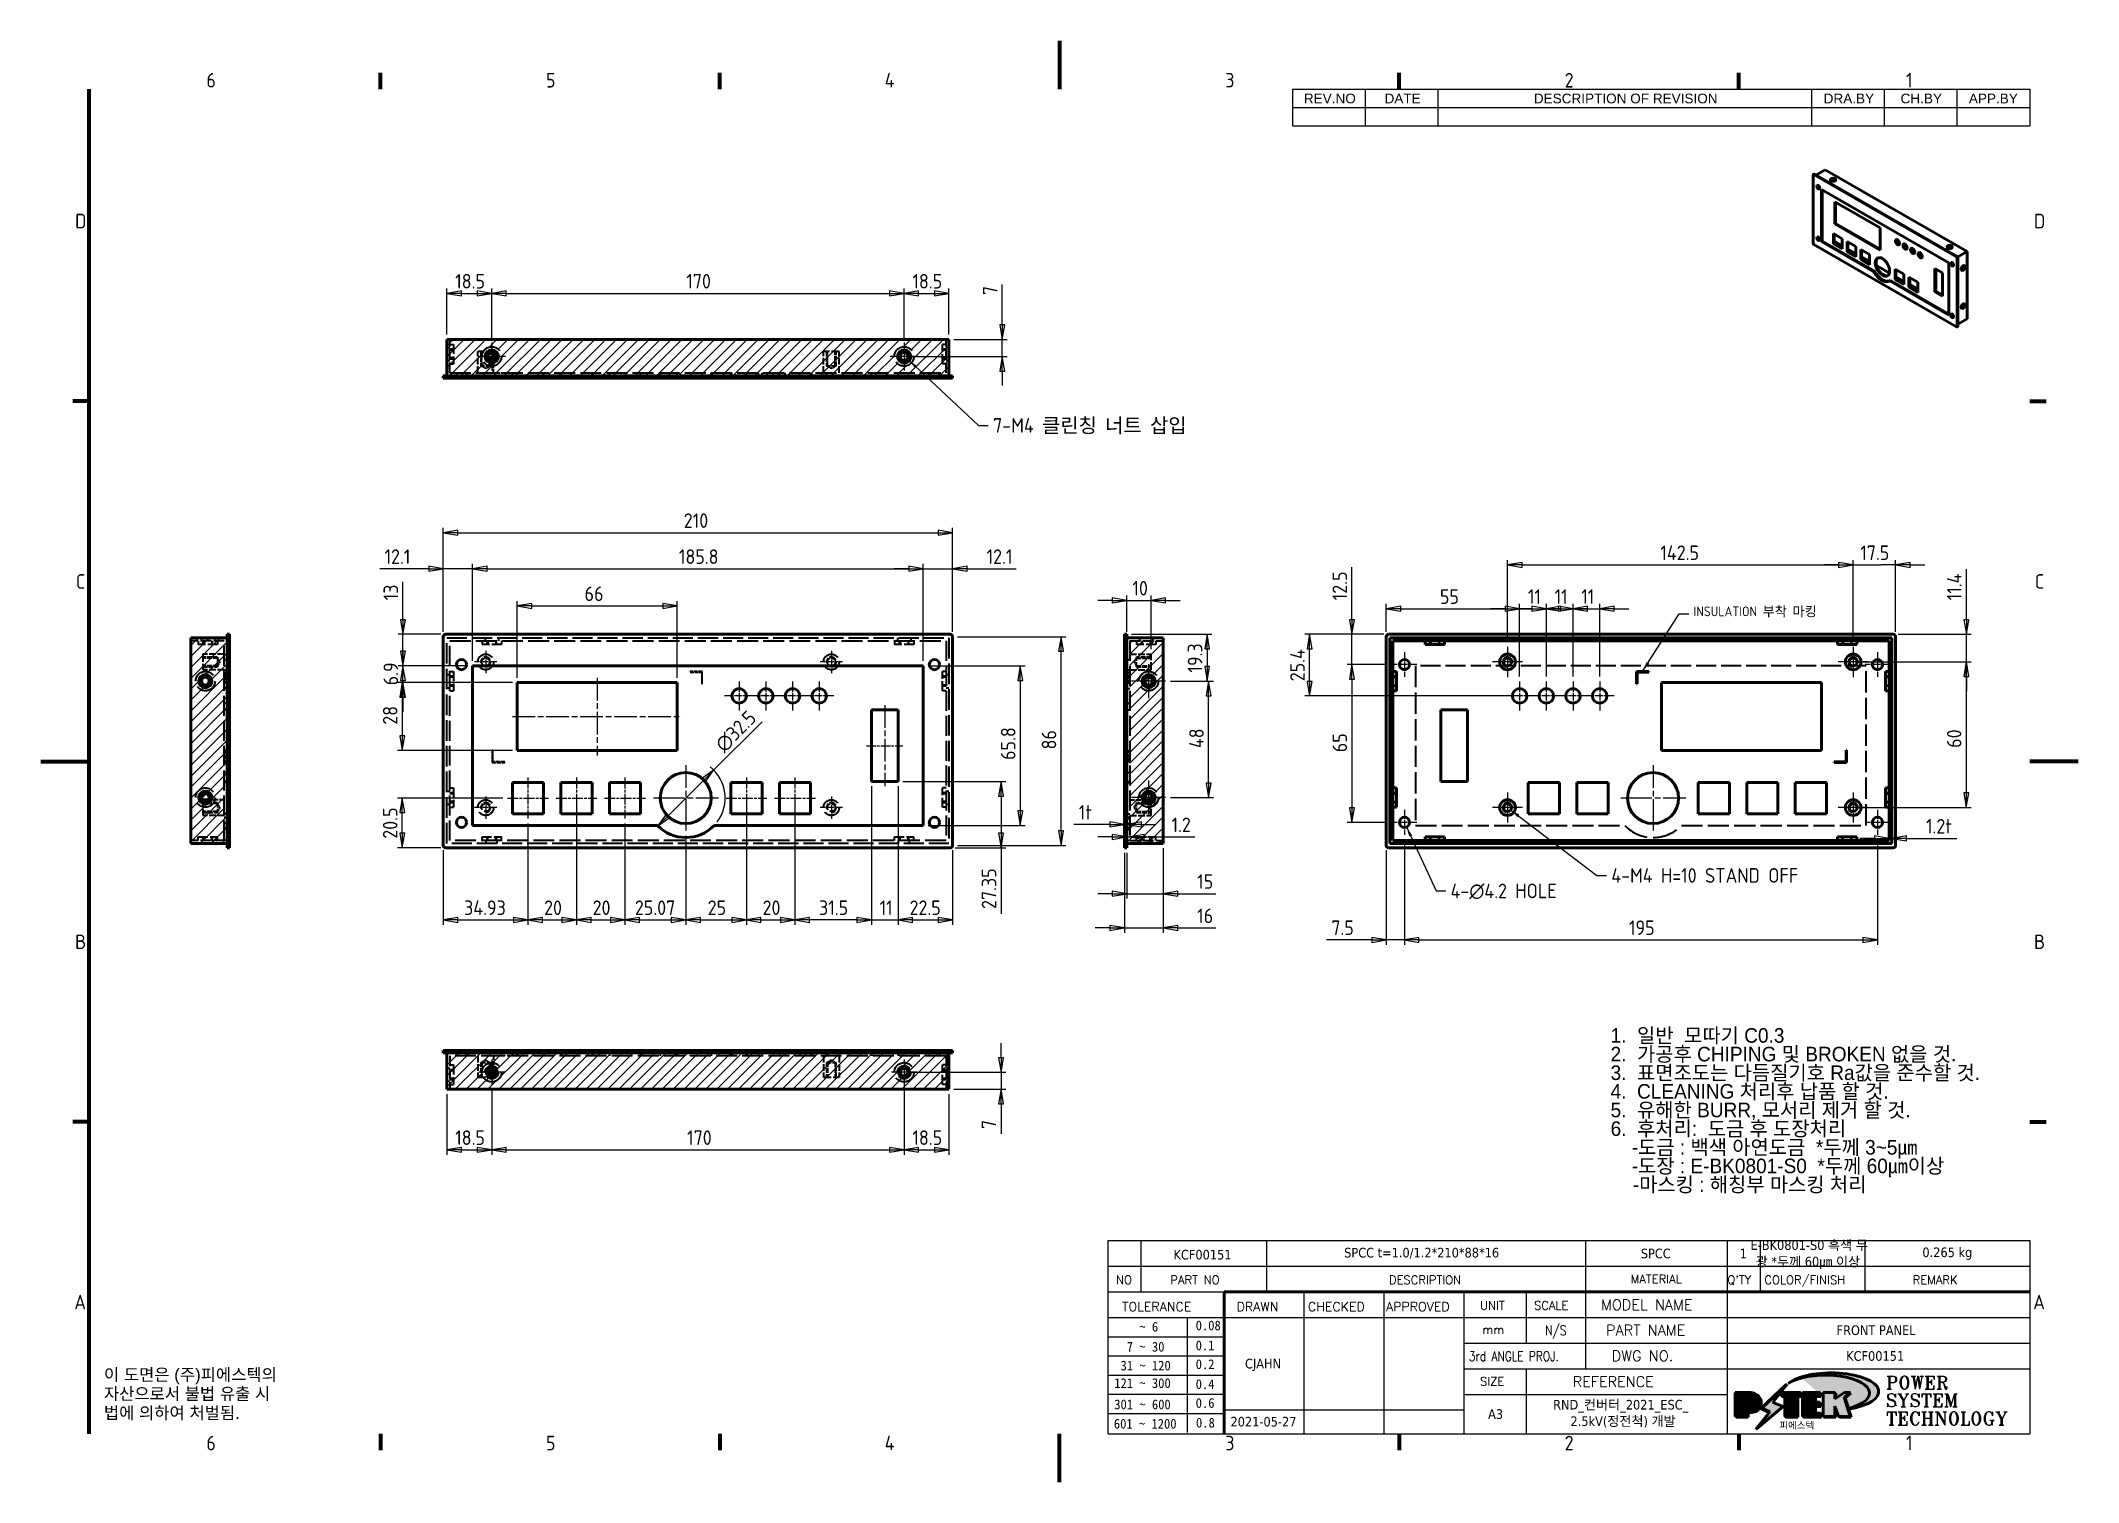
# Model space of a CAD drawing. Header units: millimetres. Extents: x 0 to 840, y 0 to 594.
import ezdxf
from ezdxf.enums import TextEntityAlignment as Align

# ---------------------------------------------------------------- set-up
doc = ezdxf.new("R2010")
doc.units = ezdxf.units.MM
doc.header["$LTSCALE"] = 2
doc.linetypes.add('CHAIN', pattern=[0.3543, 0.2362, -0.0295, 0.0591, -0.0295])
doc.linetypes.add('DASHED', pattern=[0.2067, 0.1654, -0.0413])
doc.layers.get('0').update_dxf_attribs({"lineweight": 25})
for name, color, linetype, lineweight in [('가려진 것(ISO)', 5, 'DASHED', 35), ('가시적인 것(ISO)', 7, 'Continuous', 50), ('가시적인 좁은 것(ISO)', 1, 'Continuous', 35), ('경계(ISO)', 7, 'Continuous', 70), ('기호(ISO)', 7, 'Continuous', 25), ('스케치 형상(ISO)', 7, 'Continuous', 25), ('제목(ISO)', 5, 'Continuous', 50), ('중심 표식(ISO)', 1, 'Continuous', 25), ('중심선(ISO)', 1, 'Continuous', 25), ('치수(ISO)', 7, 'Continuous', 25), ('해치(ISO)', 1, 'Continuous', 18)]:
    doc.layers.add(name, color=color, linetype=linetype, lineweight=lineweight)
doc.styles.add('HAN_291', font='')
doc.styles.add('HAN_370', font='', dxfattribs={"width": 2})
doc.styles.add('ISO Proportional', font='arial.ttf')
doc.styles.add('ISO ProportionalPSTEK', font='isocp.shx')
doc.styles.add('RC_284', font='ROMANC.shx')
doc.styles.add('RC_287', font='ROMANC.shx')
doc.styles.add('RC_292', font='ROMANC.shx')
doc.styles.add('ROMANT_294', font='romant.shx')
doc.styles.add('주 문자 (JIS)', font='arial.ttf')
doc.styles.add('텍스트 스타일333', font='ROMANC.shx', dxfattribs={"width": 0.8})
doc.styles.add('텍스트 스타일359', font='tahoma.ttf')
doc.styles.get('HAN_291').set_extended_font_data('GulimChe')
doc.styles.get('HAN_370').set_extended_font_data('GulimChe')
doc.dimstyles.new('PSTEK', dxfattribs={"dimscale": 2, "dimtxt": 3, "dimasz": 3, "dimexe": 1, "dimexo": 1, "dimgap": 1, "dimtad": 1, "dimrnd": 1e-08, "dimdsep": 46, "dimtxsty": 'ISO ProportionalPSTEK', "dimblk": 'Filled-1', "dimcen": 0.09, "dimdle": 10, "dimclrd": 3, "dimclre": 3, "dimclrt": 1, "dimadec": 1, "dimazin": 2, "dimtfac": 1, "dimtmove": 0, "dimatfit": 3, "dimfxl": 0, "dimtolj": 1, "dimlwd": -1, "dimlwe": -1, "dimarcsym": 0})
doc.dimstyles.new('PSTEK$7', dxfattribs={"dimscale": 2, "dimtxt": 3, "dimasz": 2, "dimexe": 1, "dimexo": 1, "dimgap": 1, "dimtad": 1, "dimrnd": 1e-08, "dimdsep": 46, "dimtxsty": 'ISO ProportionalPSTEK', "dimblk": 'Filled-1', "dimcen": 0.09, "dimdle": 10, "dimclrd": 3, "dimclre": 3, "dimclrt": 1, "dimadec": 1, "dimazin": 2, "dimtfac": 1, "dimtmove": 0, "dimatfit": 3, "dimfxl": 0, "dimtolj": 1, "dimlwd": -1, "dimlwe": -1, "dimarcsym": 0})
pattern_1 = [(45, (0, 0), (-2.245064, 2.245064), [])]

msp = doc.modelspace()

# ---------------------------------------------------------------- texts
at = {"layer": '기호(ISO)', "color": 1, "attachment_point": 1, "style": 'ISO ProportionalPSTEK'}
for s, insert, char_height, width in [('{\\fISOCP|b0|i0;\\H6.0000;7-M4 클린칭 너트 삽입}', (392.6372, 438.5093), 6, 93.504181), ('{\\fISOCP|b0|i0;\\H4.0000;INSULATION 부착 마킹}', (681.4019, 360.8697), 4, 59.365911)]:
    msp.add_mtext(s, dxfattribs=dict(at, insert=insert, char_height=char_height, width=width))
at = {"layer": '기호(ISO)', "color": 1, "char_height": 6, "attachment_point": 1, "line_spacing_factor": 0.525, "style": 'ISO ProportionalPSTEK'}
for s, insert, width in [('{4-M4 H=10 STAND OFF}', (647.5032, 253.0528), 90.257172), ('{4-\\fAIGDT|b0|i0;\\H6.0000;n\\fisocp|b0|i0;\\H6.0000;4.2 HOLE}', (581.2324, 246.6636), 51.919762)]:
    msp.add_mtext(s, dxfattribs=dict(at, insert=insert, width=width))
at = {"layer": '기호(ISO)', "color": 7, "insert": (26.0434, 46.8473), "char_height": 5, "width": 78.612207, "attachment_point": 1, "line_spacing_factor": 0.944221, "style": 'ISO Proportional'}
msp.add_mtext('{\\fArial|b0|i0;\\H5.0000;이 도면은 (주)피에스텍의\\P자산으로서 불법 유출 시 \\P법에 의하여 처벌됨.}', dxfattribs=at)

# ---------------------------------------------------------------- blocks, each defined once
blk = doc.blocks.new('경계 Default Border')
at = {"layer": '경계(ISO)'}
for p, q in [((70, 287), (70, 290.4)), ((140, 287), (140, 290.4)), ((280, 287), (280, 290.4)), ((350, 287), (350, 290.4)), ((10, 222.75), (6.6, 222.75)), ((410, 222.75), (413.4, 222.75)), ((10, 74.25), (6.6, 74.25)), ((410, 74.25), (413.4, 74.25)), ((70, 10), (70, 6.6)), ((140, 10), (140, 6.6)), ((280, 10), (280, 6.6)), ((350, 10), (350, 6.6))]:
    blk.add_line(p, q, dxfattribs=at)
at = {"layer": '경계(ISO)', "flags": 128}
for points in [[(210, 297), (210, 287)], [(10, 10), (10, 287)], [(0, 148.5), (10, 148.5)], [(420, 148.5), (410, 148.5)], [(210, 0), (210, 10)]]:
    blk.add_lwpolyline(points, dxfattribs=at)
at = {"layer": '경계(ISO)', "color": 1, "char_height": 3, "attachment_point": 7, "style": 'ISO ProportionalPSTEK'}
for s, insert in [('6', (34.14, 287.37)), ('5', (104.14, 287.37)), ('4', (173.97, 287.4)), ('3', (244.17, 287.37)), ('2', (314.13, 287.37)), ('1', (384.49, 287.4)), ('D', (7.08, 258.35)), ('D', (410.88, 258.35)), ('C', (7.24, 184.1)), ('C', (411.04, 184.1)), ('B', (7.08, 109.85)), ('B', (410.88, 109.85)), ('A', (6.91, 35.62)), ('A', (410.71, 35.62)), ('6', (34.14, 6.57)), ('5', (104.14, 6.57)), ('4', (173.97, 6.6)), ('3', (244.17, 6.57)), ('2', (314.13, 6.57)), ('1', (384.49, 6.6))]:
    blk.add_mtext(s, dxfattribs=dict(at, insert=insert))
blk = doc.blocks.new('제목 블록 PSTEK')
for color, points in [(252, [(317.22, 17.06), (322.03, 21.63), (322.28, 21.94), (317.05, 16.98), (318.75, 16.19), (316, 12.72), (316.34, 13), (318.92, 16.27)]), (5, [(321.62, 17.42), (319.53, 18.25), (322.45, 22.02), (317.22, 17.06), (318.92, 16.27), (316.17, 12.8)]), (1, [(324.48, 19.61), (325.24, 19.61), (325.24, 20.26), (321.23, 20.26), (321.23, 19.61), (321.98, 19.61), (321.98, 15.34), (324.48, 15.34)]), (252, [(321.98, 19.61), (321.4, 19.61), (321.4, 19.46), (321.98, 19.46)]), (252, [(324.66, 19.46), (325.42, 19.46), (325.42, 20.11), (325.24, 20.11), (325.24, 19.61), (324.48, 19.61), (324.48, 15.34), (322.16, 15.34), (322.16, 15.19), (324.66, 15.19)]), (1, [(329.23, 20.26), (325.66, 20.26), (325.66, 15.34), (329.36, 15.34), (329.36, 15.99), (328.11, 15.99), (328.11, 17.56), (329.23, 17.56), (329.23, 18.26), (328.11, 18.26), (328.11, 19.61), (329.23, 19.61)]), (252, [(328.29, 19.46), (329.41, 19.46), (329.41, 20.11), (329.23, 20.11), (329.23, 19.61), (328.11, 19.61), (328.11, 18.26), (328.29, 18.26)]), (252, [(328.29, 17.42), (329.41, 17.42), (329.41, 18.11), (329.23, 18.11), (329.23, 17.56), (328.11, 17.56), (328.11, 15.99), (328.29, 15.99)]), (1, [(332.33, 20.26), (329.86, 20.26), (329.86, 15.34), (332.33, 15.34), (332.33, 17.43), (333.07, 15.34), (335.49, 15.34), (334.25, 19.31), (335.44, 20.26), (334.31, 20.26), (332.33, 19)]), (252, [(332.51, 16.93), (332.33, 17.43), (332.33, 15.34), (330.04, 15.34), (330.04, 15.19), (332.51, 15.19)]), (252, [(332.51, 20.11), (332.33, 20.11), (332.33, 19), (332.51, 19.11)]), (252, [(335.62, 20.11), (335.25, 20.11), (334.25, 19.31), (335.49, 15.34), (333.2, 15.34), (333.25, 15.19), (335.66, 15.19), (334.43, 19.16)]), (252, [(329.54, 15.85), (329.36, 15.85), (329.36, 15.34), (325.83, 15.34), (325.83, 15.19), (329.54, 15.19)])]:
    blk.add_hatch(color=color).paths.add_polyline_path(points)
h = blk.add_hatch(color=1)
edge = h.paths.add_edge_path(flags=0)
edge.add_line((314.22, 19.61), (314.22, 17))
edge.add_line((314.22, 17), (314.35, 17))
edge.add_arc((314.35, 17.65), 0.651, 270, 360)
edge.add_line((315, 17.65), (315, 18.96))
edge.add_arc((314.35, 18.96), 0.651, 0, 90)
edge.add_line((314.35, 19.61), (314.22, 19.61))
edge = h.paths.add_edge_path()
edge.add_arc((314.98, 18.29), 1.97, 270, 450)
edge.add_line((314.98, 20.26), (311.77, 20.26))
edge.add_line((311.77, 20.26), (311.77, 15.34))
edge.add_line((311.77, 15.34), (314.22, 15.34))
edge.add_line((314.22, 15.34), (314.22, 16.32))
edge.add_line((314.22, 16.32), (314.98, 16.32))
h = blk.add_hatch(color=252)
edge = h.paths.add_edge_path()
edge.add_arc((314.98, 18.29), 1.97, 270, 406.8279)
edge.add_arc((315.16, 18.14), 1.97, -90, 53.561, ccw=False)
edge.add_line((315.16, 16.17), (314.4, 16.17))
edge.add_line((314.4, 16.17), (314.4, 15.19))
edge.add_line((314.4, 15.19), (311.94, 15.19))
edge.add_line((311.94, 15.19), (311.94, 15.34))
edge.add_line((311.94, 15.34), (314.22, 15.34))
edge.add_line((314.22, 15.34), (314.22, 16.32))
edge.add_line((314.22, 16.32), (314.98, 16.32))
h = blk.add_hatch(color=252)
edge = h.paths.add_edge_path()
edge.add_line((314.4, 19.46), (314.53, 19.46))
edge.add_arc((314.53, 18.81), 0.651, 60.4189, 90, ccw=False)
edge.add_arc((314.35, 18.96), 0.651, 39.9699, 90)
edge.add_line((314.35, 19.61), (314.22, 19.61))
edge.add_line((314.22, 19.61), (314.22, 17))
edge.add_line((314.22, 17), (314.35, 17))
edge.add_arc((314.35, 17.65), 0.651, 270, 274.6931)
edge.add_line((314.4, 17), (314.4, 19.46))
at = {"layer": '해치(ISO)'}
h = blk.add_hatch(color=140, dxfattribs=at)
edge = h.paths.add_edge_path()
edge.add_ellipse((330.37, 20.16), major_axis=(9.1, 0), ratio=0.40699, start_angle=301.3098, end_angle=507.7437)
edge.add_ellipse((331.53, 20.46), major_axis=(-9.82, 0), ratio=0.39426, start_angle=111.5121, end_angle=334.4703, ccw=False)
edge.add_line((335.14, 16.86), (335.1, 16.99))
at = {"color": 180}
for p, q in [((182.48, 11.79), (182.48, 51.57)), ((182.48, 51.57), (372.48, 51.57)), ((189.27, 51.57), (189.27, 41.01)), ((215.22, 41.01), (215.22, 51.57)), ((280.88, 51.57), (280.88, 41.01)), ((310.09, 51.57), (310.09, 41.01)), ((316.9, 51.57), (316.9, 41.01)), ((338.46, 51.57), (338.46, 41.01)), ((372.48, 51.57), (372.48, 11.79)), ((182.48, 46.29), (372.48, 46.29)), ((182.48, 41.01), (206.45, 41.01)), ((222.94, 11.79), (222.94, 41.01)), ((239.43, 11.79), (239.43, 41.01)), ((255.92, 11.79), (255.92, 41.01)), ((268.69, 41.01), (268.69, 30.45)), ((280.88, 41.01), (280.88, 25.17)), ((310.09, 41.01), (310.09, 11.79)), ((182.48, 35.73), (206.45, 35.73)), ((198.86, 12.03), (198.86, 35.73)), ((206.45, 35.73), (372.48, 35.73)), ((182.48, 31.78), (206.45, 31.78)), ((255.92, 30.45), (372.48, 30.45)), ((182.48, 27.83), (206.45, 27.83)), ((182.48, 23.88), (206.45, 23.88)), ((255.92, 25.17), (372.48, 25.17)), ((268.69, 25.17), (268.69, 11.79)), ((182.48, 19.93), (206.45, 19.93)), ((255.92, 19.89), (310.09, 19.89)), ((182.48, 15.98), (206.45, 15.98)), ((206.45, 16.74), (255.92, 16.74)), ((182.48, 11.79), (372.48, 11.79))]:
    blk.add_line(p, q, dxfattribs=at)
at = {"color": 7, "linetype": 'Continuous', "lineweight": 25}
blk.add_line((182.48, 46.28), (231.73, 46.28), dxfattribs=at)
at = {"color": 7, "lineweight": 50}
for p, q in [((206.45, 11.79), (206.45, 41.01)), ((206.45, 41.01), (372.48, 41.01))]:
    blk.add_line(p, q, dxfattribs=at)
at = {"color": 7}
for p, q in [((322.28, 21.94), (317.05, 16.98)), ((322.45, 22.02), (317.22, 17.06)), ((317.22, 17.06), (322.03, 21.63)), ((319.53, 18.25), (322.45, 22.02)), ((322.03, 21.63), (322.28, 21.94)), ((314.98, 20.26), (311.77, 20.26)), ((311.77, 20.26), (311.77, 15.34)), ((314.98, 20.26), (311.77, 20.26)), ((311.77, 20.26), (311.77, 15.34)), ((314.22, 17), (314.22, 19.61)), ((314.22, 19.61), (314.35, 19.61)), ((314.35, 19.61), (314.22, 19.61)), ((314.22, 19.61), (314.22, 17)), ((314.22, 17), (314.22, 19.61)), ((314.22, 19.61), (314.35, 19.61)), ((314.35, 17), (314.22, 17)), ((314.22, 17), (314.35, 17)), ((314.35, 17), (314.22, 17)), ((314.4, 19.46), (314.53, 19.46)), ((314.4, 17), (314.4, 19.46)), ((315, 18.96), (315, 17.65)), ((315, 18.96), (315, 17.65)), ((316.17, 12.8), (321.62, 17.42)), ((317.05, 16.98), (318.75, 16.19)), ((318.92, 16.27), (317.22, 17.06)), ((317.22, 17.06), (318.92, 16.27)), ((321.62, 17.42), (319.53, 18.25)), ((325.24, 20.26), (321.23, 20.26)), ((321.23, 20.26), (321.23, 19.61)), ((325.24, 20.26), (321.23, 20.26)), ((321.23, 20.26), (321.23, 19.61)), ((321.23, 19.61), (321.98, 19.61)), ((321.23, 19.61), (321.98, 19.61)), ((321.4, 19.61), (321.4, 19.46)), ((321.98, 19.61), (321.4, 19.61)), ((321.4, 19.46), (321.98, 19.46)), ((321.98, 19.61), (321.98, 15.34)), ((321.98, 19.46), (321.98, 19.61)), ((321.98, 19.61), (321.98, 15.34)), ((324.48, 19.61), (325.24, 19.61)), ((324.48, 15.34), (324.48, 19.61)), ((325.24, 19.61), (324.48, 19.61)), ((324.48, 19.61), (324.48, 15.34)), ((324.48, 19.61), (325.24, 19.61)), ((324.48, 15.34), (324.48, 19.61)), ((324.66, 19.46), (325.42, 19.46)), ((324.66, 15.19), (324.66, 19.46)), ((325.24, 19.61), (325.24, 20.26)), ((325.24, 19.61), (325.24, 20.26)), ((325.42, 20.11), (325.24, 20.11)), ((325.24, 20.11), (325.24, 19.61)), ((325.42, 19.46), (325.42, 20.11)), ((329.23, 20.26), (325.66, 20.26)), ((325.66, 20.26), (325.66, 15.34)), ((325.66, 20.26), (325.66, 15.34)), ((329.23, 20.26), (325.66, 20.26)), ((328.11, 18.26), (328.11, 19.61)), ((328.11, 19.61), (329.23, 19.61)), ((329.23, 19.61), (328.11, 19.61)), ((328.11, 19.61), (328.11, 18.26)), ((328.11, 18.26), (328.11, 19.61)), ((328.11, 19.61), (329.23, 19.61)), ((329.23, 18.26), (328.11, 18.26)), ((328.11, 18.26), (328.29, 18.26)), ((329.23, 18.26), (328.11, 18.26)), ((328.11, 17.56), (329.23, 17.56)), ((328.11, 15.99), (328.11, 17.56)), ((329.23, 17.56), (328.11, 17.56)), ((328.11, 17.56), (328.11, 15.99)), ((328.11, 17.56), (329.23, 17.56)), ((328.11, 15.99), (328.11, 17.56)), ((328.29, 18.26), (328.29, 19.46)), ((328.29, 19.46), (329.41, 19.46)), ((328.29, 15.99), (328.29, 17.42)), ((328.29, 17.42), (329.41, 17.42)), ((329.23, 19.61), (329.23, 20.26)), ((329.23, 19.61), (329.23, 20.26)), ((329.41, 20.11), (329.23, 20.11)), ((329.23, 20.11), (329.23, 19.61)), ((329.23, 17.56), (329.23, 18.26)), ((329.23, 17.56), (329.23, 18.26)), ((329.41, 18.11), (329.23, 18.11)), ((329.23, 18.11), (329.23, 17.56)), ((329.41, 19.46), (329.41, 20.11)), ((329.41, 17.42), (329.41, 18.11)), ((332.33, 20.26), (329.86, 20.26)), ((329.86, 20.26), (329.86, 15.34)), ((329.86, 20.26), (329.86, 15.34)), ((332.33, 20.26), (329.86, 20.26)), ((334.31, 20.26), (332.33, 19)), ((332.33, 19), (332.33, 20.26)), ((334.31, 20.26), (332.33, 19)), ((332.33, 19), (332.33, 20.26)), ((332.51, 20.11), (332.33, 20.11)), ((332.33, 20.11), (332.33, 19)), ((332.33, 19), (332.51, 19.11)), ((332.33, 17.43), (333.07, 15.34)), ((332.33, 15.34), (332.33, 17.43)), ((332.51, 16.93), (332.33, 17.43)), ((332.33, 17.43), (332.33, 15.34)), ((332.33, 17.43), (333.07, 15.34)), ((332.33, 15.34), (332.33, 17.43)), ((332.51, 19.11), (332.51, 20.11)), ((332.51, 15.19), (332.51, 16.93)), ((334.25, 19.31), (335.44, 20.26)), ((334.25, 19.31), (335.44, 20.26)), ((335.25, 20.11), (334.25, 19.31)), ((335.49, 15.34), (334.25, 19.31)), ((334.25, 19.31), (335.49, 15.34)), ((335.49, 15.34), (334.25, 19.31)), ((335.44, 20.26), (334.31, 20.26)), ((335.44, 20.26), (334.31, 20.26)), ((334.43, 19.16), (335.62, 20.11)), ((335.66, 15.19), (334.43, 19.16)), ((335.62, 20.11), (335.25, 20.11)), ((345.04, 17.5), (344.99, 17.69)), ((311.77, 15.34), (314.22, 15.34)), ((311.77, 15.34), (314.22, 15.34)), ((314.22, 15.34), (311.94, 15.34)), ((311.94, 15.34), (311.94, 15.19)), ((311.94, 15.19), (314.4, 15.19)), ((314.22, 16.32), (314.98, 16.32)), ((314.22, 15.34), (314.22, 16.32)), ((314.98, 16.32), (314.22, 16.32)), ((314.22, 16.32), (314.22, 15.34)), ((314.22, 16.32), (314.98, 16.32)), ((314.22, 15.34), (314.22, 16.32)), ((314.4, 16.17), (315.16, 16.17)), ((314.4, 15.19), (314.4, 16.17)), ((318.75, 16.19), (316, 12.72)), ((316, 12.72), (316.34, 13)), ((318.92, 16.27), (316.17, 12.8)), ((316.34, 13), (318.92, 16.27)), ((321.98, 15.34), (324.48, 15.34)), ((321.98, 15.34), (324.48, 15.34)), ((324.48, 15.34), (322.16, 15.34)), ((322.16, 15.34), (322.16, 15.19)), ((322.16, 15.19), (324.66, 15.19)), ((325.66, 15.34), (329.36, 15.34)), ((325.66, 15.34), (329.36, 15.34)), ((329.36, 15.34), (325.83, 15.34)), ((325.83, 15.34), (325.83, 15.19)), ((325.83, 15.19), (329.54, 15.19)), ((329.36, 15.99), (328.11, 15.99)), ((328.11, 15.99), (328.29, 15.99)), ((329.36, 15.99), (328.11, 15.99)), ((329.36, 15.34), (329.36, 15.99)), ((329.36, 15.34), (329.36, 15.99)), ((329.54, 15.85), (329.36, 15.85)), ((329.36, 15.85), (329.36, 15.34)), ((329.54, 15.19), (329.54, 15.85)), ((329.86, 15.34), (332.33, 15.34)), ((329.86, 15.34), (332.33, 15.34)), ((332.33, 15.34), (330.04, 15.34)), ((330.04, 15.34), (330.04, 15.19)), ((330.04, 15.19), (332.51, 15.19)), ((333.07, 15.34), (335.49, 15.34)), ((333.07, 15.34), (335.49, 15.34)), ((335.49, 15.34), (333.2, 15.34)), ((333.2, 15.34), (333.25, 15.19)), ((333.25, 15.19), (335.66, 15.19))]:
    blk.add_line(p, q, dxfattribs=at)
at = {"color": 5}
for p, q in [((322.45, 22.02), (317.22, 17.06)), ((319.53, 18.25), (322.45, 22.02)), ((316.17, 12.8), (321.62, 17.42)), ((317.22, 17.06), (318.92, 16.27)), ((321.62, 17.42), (319.53, 18.25)), ((318.92, 16.27), (316.17, 12.8))]:
    blk.add_line(p, q, dxfattribs=at)
at = {"color": 1}
for p, q in [((314.98, 20.26), (311.77, 20.26)), ((311.77, 20.26), (311.77, 15.34)), ((314.22, 17), (314.22, 19.61)), ((314.22, 19.61), (314.35, 19.61)), ((314.35, 17), (314.22, 17)), ((315, 18.96), (315, 17.65)), ((325.24, 20.26), (321.23, 20.26)), ((321.23, 20.26), (321.23, 19.61)), ((321.23, 19.61), (321.98, 19.61)), ((321.98, 19.61), (321.98, 15.34)), ((324.48, 19.61), (325.24, 19.61)), ((324.48, 15.34), (324.48, 19.61)), ((325.24, 19.61), (325.24, 20.26)), ((329.23, 20.26), (325.66, 20.26)), ((325.66, 20.26), (325.66, 15.34)), ((328.11, 18.26), (328.11, 19.61)), ((328.11, 19.61), (329.23, 19.61)), ((329.23, 18.26), (328.11, 18.26)), ((328.11, 17.56), (329.23, 17.56)), ((328.11, 15.99), (328.11, 17.56)), ((329.23, 19.61), (329.23, 20.26)), ((329.23, 17.56), (329.23, 18.26)), ((332.33, 20.26), (329.86, 20.26)), ((329.86, 20.26), (329.86, 15.34)), ((334.31, 20.26), (332.33, 19)), ((332.33, 19), (332.33, 20.26)), ((332.33, 17.43), (333.07, 15.34)), ((332.33, 15.34), (332.33, 17.43)), ((334.25, 19.31), (335.44, 20.26)), ((335.49, 15.34), (334.25, 19.31)), ((335.44, 20.26), (334.31, 20.26)), ((311.77, 15.34), (314.22, 15.34)), ((314.22, 16.32), (314.98, 16.32)), ((314.22, 15.34), (314.22, 16.32)), ((321.98, 15.34), (324.48, 15.34)), ((325.66, 15.34), (329.36, 15.34)), ((329.36, 15.99), (328.11, 15.99)), ((329.36, 15.34), (329.36, 15.99)), ((329.86, 15.34), (332.33, 15.34)), ((333.07, 15.34), (335.49, 15.34))]:
    blk.add_line(p, q, dxfattribs=at)
at = {"color": 7}
for centre, radius, start, end in [((314.35, 18.96), 0.651, 0, 90), ((314.35, 18.96), 0.651, 39.9699, 90), ((314.35, 18.96), 0.651, 0, 90), ((314.35, 17.65), 0.651, 270, 0), ((314.35, 17.65), 0.651, 270, 0), ((314.35, 17.65), 0.651, 270, 274.6931), ((314.53, 18.81), 0.651, 60.4189, 90), ((314.98, 18.29), 1.97, 270, 90), ((314.98, 18.29), 1.97, 270, 90), ((314.98, 18.29), 1.97, 270, 46.8279), ((315.16, 18.14), 1.97, 270, 53.561)]:
    blk.add_arc(centre, radius, start, end, dxfattribs=at)
at = {"color": 1}
for centre, radius, start, end in [((314.35, 18.96), 0.651, 0, 90), ((314.35, 17.65), 0.651, 270, 0), ((314.98, 18.29), 1.97, 270, 90)]:
    blk.add_arc(centre, radius, start, end, dxfattribs=at)
at = {"layer": '제목(ISO)'}
for p, q in [((322.28, 21.94), (317.05, 16.98)), ((322.45, 22.02), (317.22, 17.06)), ((317.22, 17.06), (322.03, 21.63)), ((319.53, 18.25), (322.45, 22.02)), ((322.03, 21.63), (322.28, 21.94)), ((314.98, 20.26), (311.77, 20.26)), ((311.77, 20.26), (311.77, 15.34)), ((314.22, 17), (314.22, 19.61)), ((314.22, 19.61), (314.35, 19.61)), ((314.35, 19.61), (314.22, 19.61)), ((314.22, 19.61), (314.22, 17)), ((314.35, 17), (314.22, 17)), ((314.22, 17), (314.35, 17)), ((314.4, 19.46), (314.53, 19.46)), ((314.4, 17), (314.4, 19.46)), ((315, 18.96), (315, 17.65)), ((316.17, 12.8), (321.62, 17.42)), ((317.05, 16.98), (318.75, 16.19)), ((317.22, 17.06), (318.92, 16.27)), ((318.92, 16.27), (317.22, 17.06)), ((321.62, 17.42), (319.53, 18.25)), ((325.24, 20.26), (321.23, 20.26)), ((321.23, 20.26), (321.23, 19.61)), ((321.23, 19.61), (321.98, 19.61)), ((321.98, 19.61), (321.4, 19.61)), ((321.4, 19.61), (321.4, 19.46)), ((321.4, 19.46), (321.98, 19.46)), ((321.98, 19.61), (321.98, 15.34)), ((321.98, 19.46), (321.98, 19.61)), ((324.48, 19.61), (325.24, 19.61)), ((324.48, 15.34), (324.48, 19.61)), ((325.24, 19.61), (324.48, 19.61)), ((324.48, 19.61), (324.48, 15.34)), ((324.66, 19.46), (325.42, 19.46)), ((324.66, 15.19), (324.66, 19.46)), ((325.24, 19.61), (325.24, 20.26)), ((325.42, 20.11), (325.24, 20.11)), ((325.24, 20.11), (325.24, 19.61)), ((325.42, 19.46), (325.42, 20.11)), ((329.23, 20.26), (325.66, 20.26)), ((325.66, 20.26), (325.66, 15.34)), ((328.11, 18.26), (328.11, 19.61)), ((328.11, 19.61), (329.23, 19.61)), ((329.23, 19.61), (328.11, 19.61)), ((328.11, 19.61), (328.11, 18.26)), ((329.23, 18.26), (328.11, 18.26)), ((328.11, 18.26), (328.29, 18.26)), ((328.11, 15.99), (328.11, 17.56)), ((328.11, 17.56), (329.23, 17.56)), ((329.23, 17.56), (328.11, 17.56)), ((328.11, 17.56), (328.11, 15.99)), ((328.29, 19.46), (329.41, 19.46)), ((328.29, 18.26), (328.29, 19.46)), ((328.29, 17.42), (329.41, 17.42)), ((328.29, 15.99), (328.29, 17.42)), ((329.23, 19.61), (329.23, 20.26)), ((329.41, 20.11), (329.23, 20.11)), ((329.23, 20.11), (329.23, 19.61)), ((329.23, 17.56), (329.23, 18.26)), ((329.41, 18.11), (329.23, 18.11)), ((329.23, 18.11), (329.23, 17.56)), ((329.41, 19.46), (329.41, 20.11)), ((329.41, 17.42), (329.41, 18.11)), ((332.33, 20.26), (329.86, 20.26)), ((329.86, 20.26), (329.86, 15.34)), ((334.31, 20.26), (332.33, 19)), ((332.33, 19), (332.33, 20.26)), ((332.51, 20.11), (332.33, 20.11)), ((332.33, 20.11), (332.33, 19)), ((332.33, 19), (332.51, 19.11)), ((332.33, 15.34), (332.33, 17.43)), ((332.33, 17.43), (333.07, 15.34)), ((332.51, 16.93), (332.33, 17.43)), ((332.33, 17.43), (332.33, 15.34)), ((332.51, 19.11), (332.51, 20.11)), ((332.51, 15.19), (332.51, 16.93)), ((334.25, 19.31), (335.44, 20.26)), ((335.25, 20.11), (334.25, 19.31)), ((335.49, 15.34), (334.25, 19.31)), ((334.25, 19.31), (335.49, 15.34)), ((335.44, 20.26), (334.31, 20.26)), ((334.43, 19.16), (335.62, 20.11)), ((335.66, 15.19), (334.43, 19.16)), ((335.62, 20.11), (335.25, 20.11)), ((311.77, 15.34), (314.22, 15.34)), ((314.22, 15.34), (311.94, 15.34)), ((311.94, 15.34), (311.94, 15.19)), ((311.94, 15.19), (314.4, 15.19)), ((314.22, 15.34), (314.22, 16.32)), ((314.22, 16.32), (314.98, 16.32)), ((314.98, 16.32), (314.22, 16.32)), ((314.22, 16.32), (314.22, 15.34)), ((314.4, 15.19), (314.4, 16.17)), ((314.4, 16.17), (315.16, 16.17)), ((318.75, 16.19), (316, 12.72)), ((316, 12.72), (316.34, 13)), ((318.92, 16.27), (316.17, 12.8)), ((316.34, 13), (318.92, 16.27)), ((321.98, 15.34), (324.48, 15.34)), ((324.48, 15.34), (322.16, 15.34)), ((322.16, 15.34), (322.16, 15.19)), ((322.16, 15.19), (324.66, 15.19)), ((325.66, 15.34), (329.36, 15.34)), ((329.36, 15.34), (325.83, 15.34)), ((325.83, 15.34), (325.83, 15.19)), ((325.83, 15.19), (329.54, 15.19)), ((329.36, 15.99), (328.11, 15.99)), ((328.11, 15.99), (328.29, 15.99)), ((329.36, 15.34), (329.36, 15.99)), ((329.54, 15.85), (329.36, 15.85)), ((329.36, 15.85), (329.36, 15.34)), ((329.54, 15.19), (329.54, 15.85)), ((329.86, 15.34), (332.33, 15.34)), ((332.33, 15.34), (330.04, 15.34)), ((330.04, 15.34), (330.04, 15.19)), ((330.04, 15.19), (332.51, 15.19)), ((333.07, 15.34), (335.49, 15.34)), ((335.49, 15.34), (333.2, 15.34)), ((333.2, 15.34), (333.25, 15.19)), ((333.25, 15.19), (335.66, 15.19))]:
    blk.add_line(p, q, dxfattribs=at)
at = {"layer": '제목(ISO)', "color": 4}
blk.add_line((335.14, 16.86), (335.1, 16.99), dxfattribs=at)
at = {"layer": '제목(ISO)'}
for centre, radius, start, end in [((314.35, 18.96), 0.651, 0, 90), ((314.35, 18.96), 0.651, 39.9699, 90), ((314.35, 17.65), 0.651, 270, 0), ((314.35, 17.65), 0.651, 270, 274.6931), ((314.53, 18.81), 0.651, 60.4189, 90), ((314.98, 18.29), 1.97, 46.8279, 90), ((314.98, 18.29), 1.97, 270, 46.8279), ((314.98, 18.29), 1.97, 270, 46.8279), ((315.16, 18.14), 1.97, 270, 53.561)]:
    blk.add_arc(centre, radius, start, end, dxfattribs=at)
at = {"layer": '제목(ISO)', "color": 4}
for centre, major_axis, ratio, start_param, end_param in [((331.53, 20.46), (9.82, 0), 0.39426, 5.087845, 8.9792), ((330.37, 20.16), (9.1, 0), 0.40699, 5.258849, 8.861799)]:
    blk.add_ellipse(centre, major_axis=major_axis, ratio=ratio, start_param=start_param, end_param=end_param, dxfattribs=at)
at = {"color": 7}
for s, height, style, p in [('NO', 1.742, 'RC_284', (184.14, 42.62)), ('PART NO', 1.742, 'RC_284', (195.34, 42.62)), ('DESCRIPTION', 1.7424, 'RC_284', (240.4, 42.62)), ("Q'TY", 1.742, 'RC_284', (310.14, 42.62)), ('COLOR/FINISH', 1.7424, 'RC_284', (317.77, 42.62)), ('REMARK', 1.742, 'RC_284', (348.35, 42.62)), (' TOLERANCE', 1.9, 'RC_287', (184.09, 37.01)), ('DRAWN', 1.9, 'RC_287', (208.98, 37.01)), ('CHECKED', 1.9, 'RC_287', (223.69, 37.01)), ('APPROVED', 1.9, 'RC_287', (239.78, 37.01)), ('UNIT', 1.742, 'RC_284', (259.17, 37.34)), ('SCALE', 1.742, 'RC_284', (270.29, 37.34)), ('MODEL NAME', 2.178, 'RC_292', (284.1, 37.25)), ('    ~ 6', 2, 'HAN_291', (183.77, 32.82)), ('0.08', 2, 'HAN_291', (200.55, 33.1)), ('PART NAME', 2.178, 'RC_292', (285.14, 32.03)), ('  7 ~ 30', 2, 'HAN_291', (183.77, 28.71)), ('0.1', 2, 'HAN_291', (200.55, 28.99)), ('mm', 1.742, 'RC_284', (259.65, 32.35)), (' 31 ~ 120', 2, 'HAN_291', (183.77, 24.83)), ('0.2', 2, 'HAN_291', (200.55, 25.11)), (' DWG NO.', 2.178, 'RC_292', (284.81, 26.75)), ('121 ~ 300', 2, 'HAN_291', (183.77, 21.21)), ('0.4', 2, 'HAN_291', (200.55, 21)), ('SIZE', 1.742, 'RC_284', (259.17, 21.69)), ('REFERENCE', 2.178, 'RC_292', (278.27, 21.43)), ('301 ~ 600', 2, 'HAN_291', (183.77, 16.83)), ('0.6', 2, 'HAN_291', (200.55, 17.12)), ('601 ~ 1200', 2, 'HAN_291', (183.68, 12.85)), ('0.8', 2, 'HAN_291', (200.61, 13.06))]:
    blk.add_text(s, height=height, dxfattribs=dict(at, style=style)).set_placement(p)
at = {"color": 7, "style": 'RC_284'}
blk.add_text('MATERIAL', height=1.742, dxfattribs=at).set_placement((295.48, 43.65), align=Align.MIDDLE_CENTER)
at = {"color": 7, "style": '텍스트 스타일333', "width": 0.8}
blk.add_text('N/S', height=2, dxfattribs=at).set_placement((274.78, 33.09), align=Align.MIDDLE_CENTER)
blk.add_text('3rd ANGLE PROJ.', height=2, dxfattribs=at).set_placement((256.84, 26.76))
at = {"style": 'ROMANT_294'}
for s, p in [('POWER', (342.83, 20.97)), ('SYSTEM', (342.83, 17.33)), ('TECHNOLOGY', (342.83, 13.57))]:
    blk.add_text(s, height=2.7, dxfattribs=at).set_placement(p)
at = {"color": 7, "insert": (320.85, 14.21), "char_height": 1.4, "attachment_point": 1, "line_spacing_factor": 0.332, "style": 'HAN_370'}
blk.add_mtext('\\fHY견고딕|b0|i0;\\H1.4000;피에스텍', dxfattribs=at)
at = {"layer": '제목(ISO)', "color": 7, "style": '텍스트 스타일359'}
for tag, p in [('4._COLOR_001', (314.93, 49.66)), ('질량\\P3;_001', (350.35, 48.17)), ('부품_번호_001', (195.97, 47.69)), ('설명_001', (231.16, 48.1)), ('재질_001', (292.3, 47.93)), ("3._Q'TY_001", (312.71, 47.93)), ('4._COLOR_002', (315.99, 46.26)), ('제목_001', (332.66, 32.13)), ('설계자_001', (210.72, 25.24)), ('부품_번호_001', (334.63, 26.81)), ('시트_크기_001', (260.82, 14.85)), ('프로젝트_001', (274.23, 16.77)), ('작성_날짜_001', (207.73, 13.27)), ('프로젝트_002', (277.8, 13.38))]:
    blk.add_attdef(tag, p, '', height=1.98, dxfattribs=at)
for tag, p in [('1._MODEL_NAME', (341.23, 38.37)), ('점검자', (231.18, 26.23)), ('엔지니어링_승인자', (247.67, 26.23)), ('점검_날짜', (231.18, 14.27)), ('엔지니어링_승인_날짜', (247.67, 14.27))]:
    blk.add_attdef(tag, text='', height=1.98, dxfattribs=at).set_placement(p, align=Align.MIDDLE_CENTER)
blk = doc.blocks.new('리비전 내역')
at = {"layer": '기호(ISO)'}
for p, q in [((258, 287), (410, 287)), ((258, 287), (258, 283.22)), ((273, 287), (273, 283.22)), ((288, 287), (288, 283.22)), ((365, 287), (365, 283.22)), ((380, 287), (380, 283.22)), ((395, 287), (395, 283.22)), ((410, 287), (410, 283.22)), ((258, 283.22), (410, 283.22)), ((258, 283.22), (258, 279.44)), ((273, 283.22), (273, 279.44)), ((288, 283.22), (288, 279.44)), ((365, 283.22), (365, 279.44)), ((380, 283.22), (380, 279.44)), ((395, 283.22), (395, 279.44)), ((410, 283.22), (410, 279.44)), ((258, 279.44), (410, 279.44))]:
    blk.add_line(p, q, dxfattribs=at)
at = {"layer": '기호(ISO)', "color": 7, "char_height": 2, "attachment_point": 7, "style": '주 문자 (JIS)'}
for s, insert in [('REV.NO', (260.37, 284.08)), ('DATE', (277, 284.11)), ('DESCRIPTION OF REVISION', (307.78, 284.08)), ('DRA.BY', (367.52, 284.11)), ('CH.BY', (383.38, 284.08)), ('APP.BY', (397.45, 284.11))]:
    blk.add_mtext(s, dxfattribs=dict(at, insert=insert))
blk = doc.blocks.new('주석-판금')
at = {"layer": '기호(ISO)', "color": 7, "insert": (-40.78, 18.85), "char_height": 3, "width": 116.6778, "attachment_point": 1, "line_spacing_factor": 0.768031, "style": 'ISO Proportional'}
blk.add_mtext('\\f굴림|b0|i0;\\H3.0000;1.  일반  모따기 C0.3\\P2.  가공후 CHIPING 및 BROKEN 없을 것.\\P3.  표면조도는 다듬질기호 Ra값을 준수할 것.\\P4.  CLEANING 처리후 납품 할 것.\\P5.  유해한 BURR, 모서리 제거 할 것.\\P6.  후처리:  도금 후 도장처리\\P    -도금 : 백색 아연도금  *두께 3~5㎛\\P    -도장 : E-BK0801-S0  *두께 60㎛이상\\P\\fArial|b0|i0;\\H3.0000;   \\f굴림|b0|i0;\\H3.0000; -마스킹 : 해칭부 마스킹 처리\\P', dxfattribs=at)
blk = doc.blocks.new('Filled-1')
at = {"color": 0}
for p, q in [((0, 0), (-1, 0.17)), ((-1, 0.17), (-1, -0.17)), ((-1, 0), (0, 0)), ((-1, -0.17), (0, 0))]:
    blk.add_line(p, q, dxfattribs=at)
at = {"color": 0, "flags": 128}
blk.add_lwpolyline([(-1, -0.17), (0, 0)], dxfattribs=at)
at = {"color": 0}
blk.add_solid([(-1, -0.17), (0, 0), (-1, 0.17), (-1, -0.17)], dxfattribs=at)
blk = doc.blocks.new('*D15')
at = {"layer": 'Defpoints', "color": 0}
for p in [(375.93, 391.26), (165.93, 348.42), (375.93, 348.42)]:
    blk.add_point(p, dxfattribs=at)
at = {"layer": '치수(ISO)', "color": 3}
for p, q in [((165.93, 350.42), (165.93, 393.26)), ((171.93, 391.26), (369.93, 391.26)), ((375.93, 350.42), (375.93, 393.26))]:
    blk.add_line(p, q, dxfattribs=at)
at = {"layer": '치수(ISO)', "color": 3, "xscale": 6, "yscale": 6, "zscale": 6, "rotation": 180}
blk.add_blockref('Filled-1', (165.93, 391.26), dxfattribs=at)
at = {"layer": '치수(ISO)', "color": 3, "xscale": 6, "yscale": 6, "zscale": 6}
blk.add_blockref('Filled-1', (375.93, 391.26), dxfattribs=at)
at = {"layer": '치수(ISO)', "color": 1, "insert": (265.1, 399.26), "char_height": 6, "attachment_point": 1, "style": 'ISO ProportionalPSTEK'}
blk.add_mtext('\\A1;210', dxfattribs=at)
blk = doc.blocks.new('*D16')
at = {"layer": 'Defpoints', "color": 0}
for p in [(363.83, 376.42), (178.03, 336.42), (363.83, 336.42)]:
    blk.add_point(p, dxfattribs=at)
at = {"layer": '치수(ISO)', "color": 3}
for p, q in [((178.03, 338.42), (178.03, 378.42)), ((363.83, 338.42), (363.83, 378.42)), ((184.03, 376.42), (357.83, 376.42))]:
    blk.add_line(p, q, dxfattribs=at)
at = {"layer": '치수(ISO)', "color": 3, "xscale": 6, "yscale": 6, "zscale": 6, "rotation": 180}
blk.add_blockref('Filled-1', (178.03, 376.42), dxfattribs=at)
at = {"layer": '치수(ISO)', "color": 3, "xscale": 6, "yscale": 6, "zscale": 6}
blk.add_blockref('Filled-1', (363.83, 376.42), dxfattribs=at)
at = {"layer": '치수(ISO)', "color": 1, "insert": (263.08, 384.42), "char_height": 6, "attachment_point": 1, "style": 'ISO ProportionalPSTEK'}
blk.add_mtext('\\A1;185.8', dxfattribs=at)
blk = doc.blocks.new('*D17')
at = {"layer": 'Defpoints', "color": 0}
for p in [(363.83, 336.42), (363.83, 270.62), (403.83, 270.62)]:
    blk.add_point(p, dxfattribs=at)
at = {"layer": '치수(ISO)', "color": 3}
for p, q in [((365.83, 336.42), (405.83, 336.42)), ((403.83, 330.42), (403.83, 276.62)), ((365.83, 270.62), (405.83, 270.62))]:
    blk.add_line(p, q, dxfattribs=at)
at = {"layer": '치수(ISO)', "color": 3, "xscale": 6, "yscale": 6, "zscale": 6}
for p, rotation in [((403.83, 336.42), 90), ((403.83, 270.62), 270)]:
    blk.add_blockref('Filled-1', p, dxfattribs=dict(at, rotation=rotation))
at = {"layer": '치수(ISO)', "color": 1, "insert": (395.83, 297.64), "char_height": 6, "attachment_point": 1, "rotation": 90, "style": 'ISO ProportionalPSTEK'}
blk.add_mtext('\\A1;65.8', dxfattribs=at)
blk = doc.blocks.new('*D18')
at = {"layer": 'Defpoints', "color": 0}
for p in [(262.43, 361.12), (196.43, 329.52), (262.43, 329.52)]:
    blk.add_point(p, dxfattribs=at)
at = {"layer": '치수(ISO)', "color": 3}
for p, q in [((196.43, 331.52), (196.43, 363.12)), ((262.43, 331.52), (262.43, 363.12)), ((202.43, 361.12), (256.43, 361.12))]:
    blk.add_line(p, q, dxfattribs=at)
at = {"layer": '치수(ISO)', "color": 3, "xscale": 6, "yscale": 6, "zscale": 6, "rotation": 180}
blk.add_blockref('Filled-1', (196.43, 361.12), dxfattribs=at)
at = {"layer": '치수(ISO)', "color": 3, "xscale": 6, "yscale": 6, "zscale": 6}
blk.add_blockref('Filled-1', (262.43, 361.12), dxfattribs=at)
at = {"layer": '치수(ISO)', "color": 1, "insert": (224.21, 369.12), "char_height": 6, "attachment_point": 1, "style": 'ISO ProportionalPSTEK'}
blk.add_mtext('\\A1;66', dxfattribs=at)
blk = doc.blocks.new('*D19')
at = {"layer": 'Defpoints', "color": 0}
for p in [(196.43, 329.52), (149.06, 301.52), (196.43, 301.52)]:
    blk.add_point(p, dxfattribs=at)
at = {"layer": '치수(ISO)', "color": 3}
for p, q in [((194.43, 329.52), (147.06, 329.52)), ((149.06, 323.52), (149.06, 307.52)), ((194.43, 301.52), (147.06, 301.52))]:
    blk.add_line(p, q, dxfattribs=at)
at = {"layer": '치수(ISO)', "color": 3, "xscale": 6, "yscale": 6, "zscale": 6}
for p, rotation in [((149.06, 329.52), 90), ((149.06, 301.52), 270)]:
    blk.add_blockref('Filled-1', p, dxfattribs=dict(at, rotation=rotation))
at = {"layer": '치수(ISO)', "color": 1, "insert": (141.06, 312.15), "char_height": 6, "attachment_point": 1, "rotation": 90, "style": 'ISO ProportionalPSTEK'}
blk.add_mtext('\\A1;28', dxfattribs=at)
blk = doc.blocks.new('*D20')
at = {"layer": 'Defpoints', "color": 0}
for p in [(149.32, 336.42), (178.03, 336.42), (196.43, 329.52)]:
    blk.add_point(p, dxfattribs=at)
at = {"layer": '치수(ISO)', "color": 3}
for p, q in [((149.32, 342.42), (149.32, 348.42)), ((176.03, 336.42), (147.32, 336.42)), ((149.32, 329.52), (149.32, 336.42)), ((194.43, 329.52), (147.32, 329.52)), ((149.32, 323.52), (149.32, 317.52))]:
    blk.add_line(p, q, dxfattribs=at)
at = {"layer": '치수(ISO)', "color": 3, "xscale": 6, "yscale": 6, "zscale": 6}
for p, rotation in [((149.32, 336.42), 270), ((149.32, 329.52), 90)]:
    blk.add_blockref('Filled-1', p, dxfattribs=dict(at, rotation=rotation))
at = {"layer": '치수(ISO)', "color": 1, "insert": (141.32, 328.38), "char_height": 6, "attachment_point": 1, "rotation": 90, "style": 'ISO ProportionalPSTEK'}
blk.add_mtext('\\A1;6.9', dxfattribs=at)
blk = doc.blocks.new('*D21')
at = {"layer": 'Defpoints', "color": 0}
for p in [(149.32, 349.42), (166.93, 349.42), (178.03, 336.42)]:
    blk.add_point(p, dxfattribs=at)
at = {"layer": '치수(ISO)', "color": 3}
for p, q in [((149.32, 355.42), (149.32, 371.07)), ((164.93, 349.42), (147.32, 349.42)), ((149.32, 336.42), (149.32, 349.42)), ((176.03, 336.42), (147.32, 336.42)), ((149.32, 330.42), (149.32, 324.42))]:
    blk.add_line(p, q, dxfattribs=at)
at = {"layer": '치수(ISO)', "color": 3, "xscale": 6, "yscale": 6, "zscale": 6}
for p, rotation in [((149.32, 349.42), 270), ((149.32, 336.42), 90)]:
    blk.add_blockref('Filled-1', p, dxfattribs=dict(at, rotation=rotation))
at = {"layer": '치수(ISO)', "color": 1, "insert": (141.32, 363.42), "char_height": 6, "attachment_point": 1, "rotation": 90, "style": 'ISO ProportionalPSTEK'}
blk.add_mtext('\\A1;13', dxfattribs=at)
blk = doc.blocks.new('*D22')
at = {"layer": 'Defpoints', "color": 0}
for p in [(375.93, 376.42), (375.93, 348.42), (363.83, 336.42)]:
    blk.add_point(p, dxfattribs=at)
at = {"layer": '치수(ISO)', "color": 3}
for p, q in [((363.83, 338.42), (363.83, 378.42)), ((375.93, 350.42), (375.93, 378.42)), ((357.83, 376.42), (351.83, 376.42)), ((363.83, 376.42), (375.93, 376.42)), ((381.93, 376.42), (402.13, 376.42))]:
    blk.add_line(p, q, dxfattribs=at)
at = {"layer": '치수(ISO)', "color": 3, "xscale": 6, "yscale": 6, "zscale": 6}
blk.add_blockref('Filled-1', (363.83, 376.42), dxfattribs=at)
at = {"layer": '치수(ISO)', "color": 3, "xscale": 6, "yscale": 6, "zscale": 6, "rotation": 180}
blk.add_blockref('Filled-1', (375.93, 376.42), dxfattribs=at)
at = {"layer": '치수(ISO)', "color": 1, "insert": (389.93, 384.42), "char_height": 6, "attachment_point": 1, "style": 'ISO ProportionalPSTEK'}
blk.add_mtext('\\A1;12.1', dxfattribs=at)
blk = doc.blocks.new('*D23')
at = {"layer": 'Defpoints', "color": 0}
for p in [(165.93, 376.42), (165.93, 348.42), (178.03, 336.42)]:
    blk.add_point(p, dxfattribs=at)
at = {"layer": '치수(ISO)', "color": 3}
for p, q in [((165.93, 350.42), (165.93, 378.42)), ((178.03, 338.42), (178.03, 378.42)), ((159.93, 376.42), (139.73, 376.42)), ((178.03, 376.42), (165.93, 376.42)), ((184.03, 376.42), (190.03, 376.42))]:
    blk.add_line(p, q, dxfattribs=at)
at = {"layer": '치수(ISO)', "color": 3, "xscale": 6, "yscale": 6, "zscale": 6}
blk.add_blockref('Filled-1', (165.93, 376.42), dxfattribs=at)
at = {"layer": '치수(ISO)', "color": 3, "xscale": 6, "yscale": 6, "zscale": 6, "rotation": 180}
blk.add_blockref('Filled-1', (178.03, 376.42), dxfattribs=at)
at = {"layer": '치수(ISO)', "color": 1, "insert": (141.73, 384.42), "char_height": 6, "attachment_point": 1, "style": 'ISO ProportionalPSTEK'}
blk.add_mtext('\\A1;12.1', dxfattribs=at)
blk = doc.blocks.new('*D24')
at = {"layer": 'Defpoints', "color": 0}
for p in [(342.43, 288.77), (353.43, 288.77), (353.43, 231.74)]:
    blk.add_point(p, dxfattribs=at)
at = {"layer": '치수(ISO)', "color": 3}
for p, q in [((342.43, 286.77), (342.43, 229.74)), ((353.43, 286.77), (353.43, 229.74)), ((336.43, 231.74), (330.43, 231.74)), ((342.43, 231.74), (353.43, 231.74)), ((359.43, 231.74), (365.43, 231.74))]:
    blk.add_line(p, q, dxfattribs=at)
at = {"layer": '치수(ISO)', "color": 3, "xscale": 6, "yscale": 6, "zscale": 6}
blk.add_blockref('Filled-1', (342.43, 231.74), dxfattribs=at)
at = {"layer": '치수(ISO)', "color": 3, "xscale": 6, "yscale": 6, "zscale": 6, "rotation": 180}
blk.add_blockref('Filled-1', (353.43, 231.74), dxfattribs=at)
at = {"layer": '치수(ISO)', "color": 1, "insert": (345.83, 239.74), "char_height": 6, "attachment_point": 1, "style": 'ISO ProportionalPSTEK'}
blk.add_mtext('\\A1;11', dxfattribs=at)
blk = doc.blocks.new('*D25')
at = {"layer": 'Defpoints', "color": 0}
for p in [(353.43, 288.77), (375.93, 262.42), (375.93, 231.74)]:
    blk.add_point(p, dxfattribs=at)
at = {"layer": '치수(ISO)', "color": 3}
for p, q in [((353.43, 286.77), (353.43, 229.74)), ((375.93, 260.42), (375.93, 229.74)), ((359.43, 231.74), (369.93, 231.74))]:
    blk.add_line(p, q, dxfattribs=at)
at = {"layer": '치수(ISO)', "color": 3, "xscale": 6, "yscale": 6, "zscale": 6, "rotation": 180}
blk.add_blockref('Filled-1', (353.43, 231.74), dxfattribs=at)
at = {"layer": '치수(ISO)', "color": 3, "xscale": 6, "yscale": 6, "zscale": 6}
blk.add_blockref('Filled-1', (375.93, 231.74), dxfattribs=at)
at = {"layer": '치수(ISO)', "color": 1, "insert": (358.18, 239.74), "char_height": 6, "attachment_point": 1, "style": 'ISO ProportionalPSTEK'}
blk.add_mtext('\\A1;22.5', dxfattribs=at)
blk = doc.blocks.new('*D26')
at = {"layer": 'Defpoints', "color": 0}
for p in [(353.43, 288.77), (374.93, 261.42), (395.94, 261.42)]:
    blk.add_point(p, dxfattribs=at)
at = {"layer": '치수(ISO)', "color": 3}
for p, q in [((355.43, 288.77), (397.94, 288.77)), ((395.94, 282.77), (395.94, 267.42)), ((376.93, 261.42), (397.94, 261.42)), ((395.94, 261.42), (395.94, 234.22))]:
    blk.add_line(p, q, dxfattribs=at)
at = {"layer": '치수(ISO)', "color": 3, "xscale": 6, "yscale": 6, "zscale": 6}
for p, rotation in [((395.94, 288.77), 90), ((395.94, 261.42), 270)]:
    blk.add_blockref('Filled-1', p, dxfattribs=dict(at, rotation=rotation))
at = {"layer": '치수(ISO)', "color": 1, "insert": (387.94, 236.22), "char_height": 6, "attachment_point": 1, "rotation": 90, "style": 'ISO ProportionalPSTEK'}
blk.add_mtext('\\A1;27.35', dxfattribs=at)
blk = doc.blocks.new('*D27')
at = {"layer": 'Defpoints', "color": 0}
for p in [(200.86, 273.5), (165.93, 262.42), (200.86, 231.74)]:
    blk.add_point(p, dxfattribs=at)
at = {"layer": '치수(ISO)', "color": 3}
for p, q in [((200.86, 271.5), (200.86, 229.74)), ((165.93, 260.42), (165.93, 229.74)), ((171.93, 231.74), (194.86, 231.74))]:
    blk.add_line(p, q, dxfattribs=at)
at = {"layer": '치수(ISO)', "color": 3, "xscale": 6, "yscale": 6, "zscale": 6, "rotation": 180}
blk.add_blockref('Filled-1', (165.93, 231.74), dxfattribs=at)
at = {"layer": '치수(ISO)', "color": 3, "xscale": 6, "yscale": 6, "zscale": 6}
blk.add_blockref('Filled-1', (200.86, 231.74), dxfattribs=at)
at = {"layer": '치수(ISO)', "color": 1, "insert": (174.54, 239.74), "char_height": 6, "attachment_point": 1, "style": 'ISO ProportionalPSTEK'}
blk.add_mtext('\\A1;34.93', dxfattribs=at)
blk = doc.blocks.new('*D28')
at = {"layer": 'Defpoints', "color": 0}
for p in [(220.86, 281.92), (200.86, 273.5), (220.86, 231.74)]:
    blk.add_point(p, dxfattribs=at)
at = {"layer": '치수(ISO)', "color": 3}
for p, q in [((220.86, 279.92), (220.86, 229.74)), ((200.86, 271.5), (200.86, 229.74)), ((206.86, 231.74), (214.86, 231.74))]:
    blk.add_line(p, q, dxfattribs=at)
at = {"layer": '치수(ISO)', "color": 3, "xscale": 6, "yscale": 6, "zscale": 6, "rotation": 180}
blk.add_blockref('Filled-1', (200.86, 231.74), dxfattribs=at)
at = {"layer": '치수(ISO)', "color": 3, "xscale": 6, "yscale": 6, "zscale": 6}
blk.add_blockref('Filled-1', (220.86, 231.74), dxfattribs=at)
at = {"layer": '치수(ISO)', "color": 1, "insert": (207.51, 239.74), "char_height": 6, "attachment_point": 1, "style": 'ISO ProportionalPSTEK'}
blk.add_mtext('\\A1;20', dxfattribs=at)
blk = doc.blocks.new('*D29')
at = {"layer": 'Defpoints', "color": 0}
for p in [(220.86, 281.92), (240.86, 273.5), (240.86, 231.74)]:
    blk.add_point(p, dxfattribs=at)
at = {"layer": '치수(ISO)', "color": 3}
for p, q in [((220.86, 279.92), (220.86, 229.74)), ((240.86, 271.5), (240.86, 229.74)), ((226.86, 231.74), (234.86, 231.74))]:
    blk.add_line(p, q, dxfattribs=at)
at = {"layer": '치수(ISO)', "color": 3, "xscale": 6, "yscale": 6, "zscale": 6, "rotation": 180}
blk.add_blockref('Filled-1', (220.86, 231.74), dxfattribs=at)
at = {"layer": '치수(ISO)', "color": 3, "xscale": 6, "yscale": 6, "zscale": 6}
blk.add_blockref('Filled-1', (240.86, 231.74), dxfattribs=at)
at = {"layer": '치수(ISO)', "color": 1, "insert": (227.51, 239.74), "char_height": 6, "attachment_point": 1, "style": 'ISO ProportionalPSTEK'}
blk.add_mtext('\\A1;20', dxfattribs=at)
blk = doc.blocks.new('*D30')
at = {"layer": 'Defpoints', "color": 0}
for p in [(240.86, 273.5), (265.93, 268.42), (265.93, 231.74)]:
    blk.add_point(p, dxfattribs=at)
at = {"layer": '치수(ISO)', "color": 3}
for p, q in [((240.86, 271.5), (240.86, 229.74)), ((265.93, 266.42), (265.93, 229.74)), ((246.86, 231.74), (259.93, 231.74))]:
    blk.add_line(p, q, dxfattribs=at)
at = {"layer": '치수(ISO)', "color": 3, "xscale": 6, "yscale": 6, "zscale": 6, "rotation": 180}
blk.add_blockref('Filled-1', (240.86, 231.74), dxfattribs=at)
at = {"layer": '치수(ISO)', "color": 3, "xscale": 6, "yscale": 6, "zscale": 6}
blk.add_blockref('Filled-1', (265.93, 231.74), dxfattribs=at)
at = {"layer": '치수(ISO)', "color": 1, "insert": (244.94, 239.74), "char_height": 6, "attachment_point": 1, "style": 'ISO ProportionalPSTEK'}
blk.add_mtext('\\A1;25.07', dxfattribs=at)
blk = doc.blocks.new('*D31')
at = {"layer": 'Defpoints', "color": 0}
for p in [(290.93, 281.92), (265.93, 268.42), (290.93, 231.74)]:
    blk.add_point(p, dxfattribs=at)
at = {"layer": '치수(ISO)', "color": 3}
for p, q in [((290.93, 279.92), (290.93, 229.74)), ((265.93, 266.42), (265.93, 229.74)), ((271.93, 231.74), (284.93, 231.74))]:
    blk.add_line(p, q, dxfattribs=at)
at = {"layer": '치수(ISO)', "color": 3, "xscale": 6, "yscale": 6, "zscale": 6, "rotation": 180}
blk.add_blockref('Filled-1', (265.93, 231.74), dxfattribs=at)
at = {"layer": '치수(ISO)', "color": 3, "xscale": 6, "yscale": 6, "zscale": 6}
blk.add_blockref('Filled-1', (290.93, 231.74), dxfattribs=at)
at = {"layer": '치수(ISO)', "color": 1, "insert": (274.95, 239.74), "char_height": 6, "attachment_point": 1, "style": 'ISO ProportionalPSTEK'}
blk.add_mtext('\\A1;25', dxfattribs=at)
blk = doc.blocks.new('*D32')
at = {"layer": 'Defpoints', "color": 0}
for p in [(290.93, 281.92), (310.93, 281.92), (310.93, 231.74)]:
    blk.add_point(p, dxfattribs=at)
at = {"layer": '치수(ISO)', "color": 3}
for p, q in [((290.93, 279.92), (290.93, 229.74)), ((310.93, 279.92), (310.93, 229.74)), ((296.93, 231.74), (304.93, 231.74))]:
    blk.add_line(p, q, dxfattribs=at)
at = {"layer": '치수(ISO)', "color": 3, "xscale": 6, "yscale": 6, "zscale": 6, "rotation": 180}
blk.add_blockref('Filled-1', (290.93, 231.74), dxfattribs=at)
at = {"layer": '치수(ISO)', "color": 3, "xscale": 6, "yscale": 6, "zscale": 6}
blk.add_blockref('Filled-1', (310.93, 231.74), dxfattribs=at)
at = {"layer": '치수(ISO)', "color": 1, "insert": (297.58, 239.74), "char_height": 6, "attachment_point": 1, "style": 'ISO ProportionalPSTEK'}
blk.add_mtext('\\A1;20', dxfattribs=at)
blk = doc.blocks.new('*D33')
at = {"layer": 'Defpoints', "color": 0}
for p in [(149.06, 281.92), (192.44, 281.92), (166.93, 261.42)]:
    blk.add_point(p, dxfattribs=at)
at = {"layer": '치수(ISO)', "color": 3}
for p, q in [((190.44, 281.92), (147.06, 281.92)), ((149.06, 267.42), (149.06, 275.92)), ((164.93, 261.42), (147.06, 261.42))]:
    blk.add_line(p, q, dxfattribs=at)
at = {"layer": '치수(ISO)', "color": 3, "xscale": 6, "yscale": 6, "zscale": 6}
for p, rotation in [((149.06, 281.92), 90), ((149.06, 261.42), 270)]:
    blk.add_blockref('Filled-1', p, dxfattribs=dict(at, rotation=rotation))
at = {"layer": '치수(ISO)', "color": 1, "insert": (141.06, 265.17), "char_height": 6, "attachment_point": 1, "rotation": 90, "style": 'ISO ProportionalPSTEK'}
blk.add_mtext('\\A1;20.5', dxfattribs=at)
blk = doc.blocks.new('*D34')
at = {"layer": 'Defpoints', "color": 0}
for p in [(609.71, 359.94), (554.71, 348.42), (609.71, 330.02)]:
    blk.add_point(p, dxfattribs=at)
at = {"layer": '치수(ISO)', "color": 3}
for p, q in [((554.71, 350.42), (554.71, 361.94)), ((609.71, 332.02), (609.71, 361.94)), ((560.71, 359.94), (603.71, 359.94))]:
    blk.add_line(p, q, dxfattribs=at)
at = {"layer": '치수(ISO)', "color": 3, "xscale": 6, "yscale": 6, "zscale": 6, "rotation": 180}
blk.add_blockref('Filled-1', (554.71, 359.94), dxfattribs=at)
at = {"layer": '치수(ISO)', "color": 3, "xscale": 6, "yscale": 6, "zscale": 6}
blk.add_blockref('Filled-1', (609.71, 359.94), dxfattribs=at)
at = {"layer": '치수(ISO)', "color": 1, "insert": (576.84, 367.94), "char_height": 6, "attachment_point": 1, "style": 'ISO ProportionalPSTEK'}
blk.add_mtext('\\A1;55', dxfattribs=at)
blk = doc.blocks.new('*D35')
at = {"layer": 'Defpoints', "color": 0}
for p in [(620.71, 359.94), (609.71, 330.02), (620.71, 330.02)]:
    blk.add_point(p, dxfattribs=at)
at = {"layer": '치수(ISO)', "color": 3}
for p, q in [((609.71, 332.02), (609.71, 361.94)), ((620.71, 332.02), (620.71, 361.94)), ((603.71, 359.94), (597.71, 359.94)), ((609.71, 359.94), (620.71, 359.94)), ((626.71, 359.94), (632.71, 359.94))]:
    blk.add_line(p, q, dxfattribs=at)
at = {"layer": '치수(ISO)', "color": 3, "xscale": 6, "yscale": 6, "zscale": 6}
blk.add_blockref('Filled-1', (609.71, 359.94), dxfattribs=at)
at = {"layer": '치수(ISO)', "color": 3, "xscale": 6, "yscale": 6, "zscale": 6, "rotation": 180}
blk.add_blockref('Filled-1', (620.71, 359.94), dxfattribs=at)
at = {"layer": '치수(ISO)', "color": 1, "insert": (613.11, 367.94), "char_height": 6, "attachment_point": 1, "style": 'ISO ProportionalPSTEK'}
blk.add_mtext('\\A1;11', dxfattribs=at)
blk = doc.blocks.new('*D36')
at = {"layer": 'Defpoints', "color": 0}
for p in [(631.71, 359.94), (620.71, 330.02), (631.71, 330.02)]:
    blk.add_point(p, dxfattribs=at)
at = {"layer": '치수(ISO)', "color": 3}
for p, q in [((620.71, 332.02), (620.71, 361.94)), ((631.71, 332.02), (631.71, 361.94)), ((614.71, 359.94), (608.71, 359.94)), ((620.71, 359.94), (631.71, 359.94)), ((637.71, 359.94), (643.71, 359.94))]:
    blk.add_line(p, q, dxfattribs=at)
at = {"layer": '치수(ISO)', "color": 3, "xscale": 6, "yscale": 6, "zscale": 6}
blk.add_blockref('Filled-1', (620.71, 359.94), dxfattribs=at)
at = {"layer": '치수(ISO)', "color": 3, "xscale": 6, "yscale": 6, "zscale": 6, "rotation": 180}
blk.add_blockref('Filled-1', (631.71, 359.94), dxfattribs=at)
at = {"layer": '치수(ISO)', "color": 1, "insert": (624.11, 367.94), "char_height": 6, "attachment_point": 1, "style": 'ISO ProportionalPSTEK'}
blk.add_mtext('\\A1;11', dxfattribs=at)
blk = doc.blocks.new('*D37')
at = {"layer": 'Defpoints', "color": 0}
for p in [(642.71, 359.94), (631.71, 330.02), (642.71, 330.02)]:
    blk.add_point(p, dxfattribs=at)
at = {"layer": '치수(ISO)', "color": 3}
for p, q in [((631.71, 332.02), (631.71, 361.94)), ((642.71, 332.02), (642.71, 361.94)), ((625.71, 359.94), (619.71, 359.94)), ((631.71, 359.94), (642.71, 359.94)), ((648.71, 359.94), (654.71, 359.94))]:
    blk.add_line(p, q, dxfattribs=at)
at = {"layer": '치수(ISO)', "color": 3, "xscale": 6, "yscale": 6, "zscale": 6}
blk.add_blockref('Filled-1', (631.71, 359.94), dxfattribs=at)
at = {"layer": '치수(ISO)', "color": 3, "xscale": 6, "yscale": 6, "zscale": 6, "rotation": 180}
blk.add_blockref('Filled-1', (642.71, 359.94), dxfattribs=at)
at = {"layer": '치수(ISO)', "color": 1, "insert": (635.11, 367.94), "char_height": 6, "attachment_point": 1, "style": 'ISO ProportionalPSTEK'}
blk.add_mtext('\\A1;11', dxfattribs=at)
blk = doc.blocks.new('*D38')
at = {"layer": 'Defpoints', "color": 0}
for p in [(523.11, 349.42), (555.71, 349.42), (609.71, 324.02)]:
    blk.add_point(p, dxfattribs=at)
at = {"layer": '치수(ISO)', "color": 3}
for p, q in [((553.71, 349.42), (521.11, 349.42)), ((523.11, 330.02), (523.11, 343.42)), ((607.71, 324.02), (521.11, 324.02))]:
    blk.add_line(p, q, dxfattribs=at)
at = {"layer": '치수(ISO)', "color": 3, "xscale": 6, "yscale": 6, "zscale": 6}
for p, rotation in [((523.11, 349.42), 90), ((523.11, 324.02), 270)]:
    blk.add_blockref('Filled-1', p, dxfattribs=dict(at, rotation=rotation))
at = {"layer": '치수(ISO)', "color": 1, "insert": (515.11, 330.05), "char_height": 6, "attachment_point": 1, "rotation": 90, "style": 'ISO ProportionalPSTEK'}
blk.add_mtext('\\A1;25.4', dxfattribs=at)
blk = doc.blocks.new('*D39')
at = {"layer": 'Defpoints', "color": 0}
for p in [(747.21, 378.02), (604.71, 344.25), (747.21, 344.25)]:
    blk.add_point(p, dxfattribs=at)
at = {"layer": '치수(ISO)', "color": 3}
for p, q in [((604.71, 346.25), (604.71, 380.02)), ((610.71, 378.02), (741.21, 378.02)), ((747.21, 346.25), (747.21, 380.02))]:
    blk.add_line(p, q, dxfattribs=at)
at = {"layer": '치수(ISO)', "color": 3, "xscale": 6, "yscale": 6, "zscale": 6, "rotation": 180}
blk.add_blockref('Filled-1', (604.71, 378.02), dxfattribs=at)
at = {"layer": '치수(ISO)', "color": 3, "xscale": 6, "yscale": 6, "zscale": 6}
blk.add_blockref('Filled-1', (747.21, 378.02), dxfattribs=at)
at = {"layer": '치수(ISO)', "color": 1, "insert": (667.73, 386.02), "char_height": 6, "attachment_point": 1, "style": 'ISO ProportionalPSTEK'}
blk.add_mtext('\\A1;142.5', dxfattribs=at)
blk = doc.blocks.new('*D40')
at = {"layer": 'Defpoints', "color": 0}
for p in [(747.21, 338.02), (747.21, 278.02), (793.82, 278.02)]:
    blk.add_point(p, dxfattribs=at)
at = {"layer": '치수(ISO)', "color": 3}
for p, q in [((749.21, 338.02), (795.82, 338.02)), ((793.82, 332.02), (793.82, 284.02)), ((749.21, 278.02), (795.82, 278.02))]:
    blk.add_line(p, q, dxfattribs=at)
at = {"layer": '치수(ISO)', "color": 3, "xscale": 6, "yscale": 6, "zscale": 6}
for p, rotation in [((793.82, 338.02), 90), ((793.82, 278.02), 270)]:
    blk.add_blockref('Filled-1', p, dxfattribs=dict(at, rotation=rotation))
at = {"layer": '치수(ISO)', "color": 1, "insert": (785.82, 302.64), "char_height": 6, "attachment_point": 1, "rotation": 90, "style": 'ISO ProportionalPSTEK'}
blk.add_mtext('\\A1;60', dxfattribs=at)
blk = doc.blocks.new('*D41')
at = {"layer": 'Defpoints', "color": 0}
for p in [(764.71, 378.02), (764.71, 348.42), (747.21, 344.25)]:
    blk.add_point(p, dxfattribs=at)
at = {"layer": '치수(ISO)', "color": 3}
for p, q in [((741.21, 378.02), (735.21, 378.02)), ((747.21, 346.25), (747.21, 380.02)), ((747.21, 378.02), (753.21, 378.02)), ((753.21, 378.02), (758.71, 378.02)), ((764.71, 378.02), (758.71, 378.02)), ((764.71, 350.42), (764.71, 380.02)), ((770.71, 378.02), (776.71, 378.02))]:
    blk.add_line(p, q, dxfattribs=at)
at = {"layer": '치수(ISO)', "color": 3, "xscale": 6, "yscale": 6, "zscale": 6}
blk.add_blockref('Filled-1', (747.21, 378.02), dxfattribs=at)
at = {"layer": '치수(ISO)', "color": 3, "xscale": 6, "yscale": 6, "zscale": 6, "rotation": 180}
blk.add_blockref('Filled-1', (764.71, 378.02), dxfattribs=at)
at = {"layer": '치수(ISO)', "color": 1, "insert": (750.13, 386.02), "char_height": 6, "attachment_point": 1, "style": 'ISO ProportionalPSTEK'}
blk.add_mtext('\\A1;17.5', dxfattribs=at)
blk = doc.blocks.new('*D42')
at = {"layer": 'Defpoints', "color": 0}
for p in [(763.71, 349.42), (793.91, 349.42), (747.21, 338.02)]:
    blk.add_point(p, dxfattribs=at)
at = {"layer": '치수(ISO)', "color": 3}
for p, q in [((793.91, 355.42), (793.91, 376.22)), ((765.71, 349.42), (795.91, 349.42)), ((793.91, 338.02), (793.91, 349.42)), ((749.21, 338.02), (795.91, 338.02)), ((793.91, 332.02), (793.91, 326.02))]:
    blk.add_line(p, q, dxfattribs=at)
at = {"layer": '치수(ISO)', "color": 3, "xscale": 6, "yscale": 6, "zscale": 6}
for p, rotation in [((793.91, 349.42), 270), ((793.91, 338.02), 90)]:
    blk.add_blockref('Filled-1', p, dxfattribs=dict(at, rotation=rotation))
at = {"layer": '치수(ISO)', "color": 1, "insert": (785.91, 363.42), "char_height": 6, "attachment_point": 1, "rotation": 90, "style": 'ISO ProportionalPSTEK'}
blk.add_mtext('\\A1;11.4', dxfattribs=at)
blk = doc.blocks.new('*D43')
at = {"layer": 'Defpoints', "color": 0}
for p in [(185.93, 489.9), (167.43, 470.9), (185.93, 469.62)]:
    blk.add_point(p, dxfattribs=at)
at = {"layer": '치수(ISO)', "color": 3}
for p, q in [((167.43, 472.9), (167.43, 491.9)), ((173.43, 489.9), (179.93, 489.9)), ((185.93, 471.62), (185.93, 491.9))]:
    blk.add_line(p, q, dxfattribs=at)
at = {"layer": '치수(ISO)', "color": 3, "xscale": 6, "yscale": 6, "zscale": 6, "rotation": 180}
blk.add_blockref('Filled-1', (167.43, 489.9), dxfattribs=at)
at = {"layer": '치수(ISO)', "color": 3, "xscale": 6, "yscale": 6, "zscale": 6}
blk.add_blockref('Filled-1', (185.93, 489.9), dxfattribs=at)
at = {"layer": '치수(ISO)', "color": 1, "insert": (170.86, 497.9), "char_height": 6, "attachment_point": 1, "style": 'ISO ProportionalPSTEK'}
blk.add_mtext('\\A1;18.5', dxfattribs=at)
blk = doc.blocks.new('*D44')
at = {"layer": 'Defpoints', "color": 0}
for p in [(355.93, 489.9), (185.93, 469.62), (355.93, 469.62)]:
    blk.add_point(p, dxfattribs=at)
at = {"layer": '치수(ISO)', "color": 3}
for p, q in [((185.93, 471.62), (185.93, 491.9)), ((191.93, 489.9), (349.93, 489.9)), ((355.93, 471.62), (355.93, 491.9))]:
    blk.add_line(p, q, dxfattribs=at)
at = {"layer": '치수(ISO)', "color": 3, "xscale": 6, "yscale": 6, "zscale": 6, "rotation": 180}
blk.add_blockref('Filled-1', (185.93, 489.9), dxfattribs=at)
at = {"layer": '치수(ISO)', "color": 3, "xscale": 6, "yscale": 6, "zscale": 6}
blk.add_blockref('Filled-1', (355.93, 489.9), dxfattribs=at)
at = {"layer": '치수(ISO)', "color": 1, "insert": (266.13, 497.9), "char_height": 6, "attachment_point": 1, "style": 'ISO ProportionalPSTEK'}
blk.add_mtext('\\A1;170', dxfattribs=at)
blk = doc.blocks.new('*D45')
at = {"layer": 'Defpoints', "color": 0}
for p in [(374.43, 489.9), (374.43, 470.9), (355.93, 469.62)]:
    blk.add_point(p, dxfattribs=at)
at = {"layer": '치수(ISO)', "color": 3}
for p, q in [((355.93, 471.62), (355.93, 491.9)), ((361.93, 489.9), (368.43, 489.9)), ((374.43, 472.9), (374.43, 491.9))]:
    blk.add_line(p, q, dxfattribs=at)
at = {"layer": '치수(ISO)', "color": 3, "xscale": 6, "yscale": 6, "zscale": 6, "rotation": 180}
blk.add_blockref('Filled-1', (355.93, 489.9), dxfattribs=at)
at = {"layer": '치수(ISO)', "color": 3, "xscale": 6, "yscale": 6, "zscale": 6}
blk.add_blockref('Filled-1', (374.43, 489.9), dxfattribs=at)
at = {"layer": '치수(ISO)', "color": 1, "insert": (359.36, 497.9), "char_height": 6, "attachment_point": 1, "style": 'ISO ProportionalPSTEK'}
blk.add_mtext('\\A1;18.5', dxfattribs=at)
blk = doc.blocks.new('*D46')
at = {"layer": 'Defpoints', "color": 0}
for p in [(374.43, 470.9), (396.42, 470.9), (355.93, 463.9)]:
    blk.add_point(p, dxfattribs=at)
at = {"layer": '치수(ISO)', "color": 3}
for p, q in [((396.42, 476.9), (396.42, 493.6)), ((376.43, 470.9), (398.42, 470.9)), ((396.42, 463.9), (396.42, 470.9)), ((357.93, 463.9), (398.42, 463.9)), ((396.42, 457.9), (396.42, 451.9))]:
    blk.add_line(p, q, dxfattribs=at)
at = {"layer": '치수(ISO)', "color": 3, "xscale": 6, "yscale": 6, "zscale": 6}
for p, rotation in [((396.42, 470.9), 270), ((396.42, 463.9), 90)]:
    blk.add_blockref('Filled-1', p, dxfattribs=dict(at, rotation=rotation))
at = {"layer": '치수(ISO)', "color": 1, "insert": (388.42, 489.2), "char_height": 6, "attachment_point": 1, "rotation": 90, "style": 'ISO ProportionalPSTEK'}
blk.add_mtext('\\A1;7', dxfattribs=at)
blk = doc.blocks.new('*D47')
at = {"layer": 'Defpoints', "color": 0}
for p in [(167.43, 161.93), (185.93, 163.68), (185.93, 136.98)]:
    blk.add_point(p, dxfattribs=at)
at = {"layer": '치수(ISO)', "color": 3}
for p, q in [((167.43, 159.93), (167.43, 134.98)), ((185.93, 161.68), (185.93, 134.98)), ((173.43, 136.98), (179.93, 136.98))]:
    blk.add_line(p, q, dxfattribs=at)
at = {"layer": '치수(ISO)', "color": 3, "xscale": 6, "yscale": 6, "zscale": 6, "rotation": 180}
blk.add_blockref('Filled-1', (167.43, 136.98), dxfattribs=at)
at = {"layer": '치수(ISO)', "color": 3, "xscale": 6, "yscale": 6, "zscale": 6}
blk.add_blockref('Filled-1', (185.93, 136.98), dxfattribs=at)
at = {"layer": '치수(ISO)', "color": 1, "insert": (170.86, 144.98), "char_height": 6, "attachment_point": 1, "style": 'ISO ProportionalPSTEK'}
blk.add_mtext('\\A1;18.5', dxfattribs=at)
blk = doc.blocks.new('*D48')
at = {"layer": 'Defpoints', "color": 0}
for p in [(185.93, 163.68), (355.93, 166.21), (355.93, 136.98)]:
    blk.add_point(p, dxfattribs=at)
at = {"layer": '치수(ISO)', "color": 3}
for p, q in [((185.93, 161.68), (185.93, 134.98)), ((355.93, 164.21), (355.93, 134.98)), ((191.93, 136.98), (349.93, 136.98))]:
    blk.add_line(p, q, dxfattribs=at)
at = {"layer": '치수(ISO)', "color": 3, "xscale": 6, "yscale": 6, "zscale": 6, "rotation": 180}
blk.add_blockref('Filled-1', (185.93, 136.98), dxfattribs=at)
at = {"layer": '치수(ISO)', "color": 3, "xscale": 6, "yscale": 6, "zscale": 6}
blk.add_blockref('Filled-1', (355.93, 136.98), dxfattribs=at)
at = {"layer": '치수(ISO)', "color": 1, "insert": (266.46, 144.98), "char_height": 6, "attachment_point": 1, "style": 'ISO ProportionalPSTEK'}
blk.add_mtext('\\A1;170', dxfattribs=at)
blk = doc.blocks.new('*D49')
at = {"layer": 'Defpoints', "color": 0}
for p in [(355.93, 163.68), (374.43, 161.93), (374.43, 136.98)]:
    blk.add_point(p, dxfattribs=at)
at = {"layer": '치수(ISO)', "color": 3}
for p, q in [((355.93, 161.68), (355.93, 134.98)), ((374.43, 159.93), (374.43, 134.98)), ((361.93, 136.98), (368.43, 136.98))]:
    blk.add_line(p, q, dxfattribs=at)
at = {"layer": '치수(ISO)', "color": 3, "xscale": 6, "yscale": 6, "zscale": 6, "rotation": 180}
blk.add_blockref('Filled-1', (355.93, 136.98), dxfattribs=at)
at = {"layer": '치수(ISO)', "color": 3, "xscale": 6, "yscale": 6, "zscale": 6}
blk.add_blockref('Filled-1', (374.43, 136.98), dxfattribs=at)
at = {"layer": '치수(ISO)', "color": 1, "insert": (359.36, 144.98), "char_height": 6, "attachment_point": 1, "style": 'ISO ProportionalPSTEK'}
blk.add_mtext('\\A1;18.5', dxfattribs=at)
blk = doc.blocks.new('*D50')
at = {"layer": 'Defpoints', "color": 0}
for p in [(355.93, 168.93), (374.43, 161.93), (395.9, 161.93)]:
    blk.add_point(p, dxfattribs=at)
at = {"layer": '치수(ISO)', "color": 3}
for p, q in [((395.9, 174.93), (395.9, 180.93)), ((357.93, 168.93), (397.9, 168.93)), ((395.9, 168.93), (395.9, 161.93)), ((376.43, 161.93), (397.9, 161.93)), ((395.9, 155.93), (395.9, 143.53))]:
    blk.add_line(p, q, dxfattribs=at)
at = {"layer": '치수(ISO)', "color": 3, "xscale": 6, "yscale": 6, "zscale": 6}
for p, rotation in [((395.9, 168.93), 270), ((395.9, 161.93), 90)]:
    blk.add_blockref('Filled-1', p, dxfattribs=dict(at, rotation=rotation))
at = {"layer": '치수(ISO)', "color": 1, "insert": (387.9, 145.53), "char_height": 6, "attachment_point": 1, "rotation": 90, "style": 'ISO ProportionalPSTEK'}
blk.add_mtext('\\A1;7', dxfattribs=at)
blk = doc.blocks.new('*D51')
at = {"layer": 'Defpoints', "color": 0}
for p in [(457.75, 363.4), (447.75, 348.42), (457.75, 341.25)]:
    blk.add_point(p, dxfattribs=at)
at = {"layer": '치수(ISO)', "color": 3}
for p, q in [((441.75, 363.4), (435.75, 363.4)), ((447.75, 350.42), (447.75, 365.4)), ((447.75, 363.4), (457.75, 363.4)), ((457.75, 343.25), (457.75, 365.4)), ((463.75, 363.4), (469.75, 363.4))]:
    blk.add_line(p, q, dxfattribs=at)
at = {"layer": '치수(ISO)', "color": 3, "xscale": 6, "yscale": 6, "zscale": 6}
blk.add_blockref('Filled-1', (447.75, 363.4), dxfattribs=at)
at = {"layer": '치수(ISO)', "color": 3, "xscale": 6, "yscale": 6, "zscale": 6, "rotation": 180}
blk.add_blockref('Filled-1', (457.75, 363.4), dxfattribs=at)
at = {"layer": '치수(ISO)', "color": 1, "insert": (450.05, 371.4), "char_height": 6, "attachment_point": 1, "style": 'ISO ProportionalPSTEK'}
blk.add_mtext('\\A1;10', dxfattribs=at)
blk = doc.blocks.new('*D52')
at = {"layer": 'Defpoints', "color": 0}
for p in [(342.43, 288.77), (310.93, 273.5), (310.93, 231.74)]:
    blk.add_point(p, dxfattribs=at)
at = {"layer": '치수(ISO)', "color": 3}
for p, q in [((342.43, 286.77), (342.43, 229.74)), ((310.93, 271.5), (310.93, 229.74)), ((336.43, 231.74), (316.93, 231.74))]:
    blk.add_line(p, q, dxfattribs=at)
at = {"layer": '치수(ISO)', "color": 3, "xscale": 6, "yscale": 6, "zscale": 6, "rotation": 180}
blk.add_blockref('Filled-1', (310.93, 231.74), dxfattribs=at)
at = {"layer": '치수(ISO)', "color": 3, "xscale": 6, "yscale": 6, "zscale": 6}
blk.add_blockref('Filled-1', (342.43, 231.74), dxfattribs=at)
at = {"layer": '치수(ISO)', "color": 1, "insert": (320.86, 239.74), "char_height": 6, "attachment_point": 1, "style": 'ISO ProportionalPSTEK'}
blk.add_mtext('\\A1;31.5', dxfattribs=at)
blk = doc.blocks.new('*D53')
at = {"layer": 'Defpoints', "color": 0}
for p in [(277.42, 293.41), (254.44, 270.43)]:
    blk.add_point(p, dxfattribs=at)
at = {"layer": '치수(ISO)', "color": 3}
for p, q in [((277.42, 293.41), (297.4, 313.39)), ((258.69, 274.67), (273.18, 289.17))]:
    blk.add_line(p, q, dxfattribs=at)
blk.add_arc((265.93, 281.92), 16.25, 322.99391, 52.05179, dxfattribs=at)
at = {"layer": '치수(ISO)', "color": 3, "xscale": 6, "yscale": 6, "zscale": 6}
for p, rotation in [((277.42, 293.41), 44.99999999999165), ((254.44, 270.43), 224.9999999999916)]:
    blk.add_blockref('Filled-1', p, dxfattribs=dict(at, rotation=rotation))
at = {"layer": '치수(ISO)', "color": 1, "insert": (277.42, 304.73), "char_height": 6, "attachment_point": 1, "rotation": 45, "style": 'ISO ProportionalPSTEK'}
blk.add_mtext('\\A1;∅32.5', dxfattribs=at)
blk = doc.blocks.new('*D54')
at = {"layer": 'Defpoints', "color": 0}
for p in [(446.75, 270.62), (447.75, 271.07), (447.75, 262.42)]:
    blk.add_point(p, dxfattribs=at)
at = {"layer": '치수(ISO)', "color": 3}
for p, q in [((440.75, 271.07), (425.95, 271.07)), ((447.75, 271.07), (446.75, 271.07)), ((453.75, 271.07), (459.75, 271.07))]:
    blk.add_line(p, q, dxfattribs=at)
at = {"layer": '치수(ISO)', "color": 3, "xscale": 6, "yscale": 6, "zscale": 6}
blk.add_blockref('Filled-1', (446.75, 271.07), dxfattribs=at)
at = {"layer": '치수(ISO)', "color": 3, "xscale": 6, "yscale": 6, "zscale": 6, "rotation": 180}
blk.add_blockref('Filled-1', (447.75, 271.07), dxfattribs=at)
at = {"layer": '치수(ISO)', "color": 1, "insert": (427.95, 279.07), "char_height": 6, "attachment_point": 1, "style": 'ISO ProportionalPSTEK'}
blk.add_mtext('\\A1;1t', dxfattribs=at)
blk = doc.blocks.new('*D55')
at = {"layer": 'Defpoints', "color": 0}
for p in [(446.75, 261.42), (462.75, 263.22), (446.75, 228.4)]:
    blk.add_point(p, dxfattribs=at)
at = {"layer": '치수(ISO)', "color": 3}
for p, q in [((462.75, 261.22), (462.75, 226.4)), ((446.75, 259.42), (446.75, 226.4)), ((440.75, 228.4), (434.75, 228.4)), ((446.75, 228.4), (462.75, 228.4)), ((468.75, 228.4), (484.45, 228.4))]:
    blk.add_line(p, q, dxfattribs=at)
at = {"layer": '치수(ISO)', "color": 3, "xscale": 6, "yscale": 6, "zscale": 6}
blk.add_blockref('Filled-1', (446.75, 228.4), dxfattribs=at)
at = {"layer": '치수(ISO)', "color": 3, "xscale": 6, "yscale": 6, "zscale": 6, "rotation": 180}
blk.add_blockref('Filled-1', (462.75, 228.4), dxfattribs=at)
at = {"layer": '치수(ISO)', "color": 1, "insert": (476.75, 236.4), "char_height": 6, "attachment_point": 1, "style": 'ISO ProportionalPSTEK'}
blk.add_mtext('\\A1;16', dxfattribs=at)
blk = doc.blocks.new('*D56')
at = {"layer": 'Defpoints', "color": 0}
for p in [(447.75, 261.42), (462.75, 263.22), (462.75, 242.53)]:
    blk.add_point(p, dxfattribs=at)
at = {"layer": '치수(ISO)', "color": 3}
for p, q in [((462.75, 261.22), (462.75, 240.53)), ((447.75, 259.42), (447.75, 240.53)), ((441.75, 242.53), (435.75, 242.53)), ((447.75, 242.53), (462.75, 242.53)), ((468.75, 242.53), (484.4, 242.53))]:
    blk.add_line(p, q, dxfattribs=at)
at = {"layer": '치수(ISO)', "color": 3, "xscale": 6, "yscale": 6, "zscale": 6}
blk.add_blockref('Filled-1', (447.75, 242.53), dxfattribs=at)
at = {"layer": '치수(ISO)', "color": 3, "xscale": 6, "yscale": 6, "zscale": 6, "rotation": 180}
blk.add_blockref('Filled-1', (462.75, 242.53), dxfattribs=at)
at = {"layer": '치수(ISO)', "color": 1, "insert": (476.75, 250.53), "char_height": 6, "attachment_point": 1, "style": 'ISO ProportionalPSTEK'}
blk.add_mtext('\\A1;15', dxfattribs=at)
blk = doc.blocks.new('*D57')
at = {"layer": 'Defpoints', "color": 0}
for p in [(463.75, 330.12), (481.47, 330.12), (463.75, 282.12)]:
    blk.add_point(p, dxfattribs=at)
at = {"layer": '치수(ISO)', "color": 3}
for p, q in [((465.75, 330.12), (483.47, 330.12)), ((481.47, 288.12), (481.47, 324.12)), ((465.75, 282.12), (483.47, 282.12))]:
    blk.add_line(p, q, dxfattribs=at)
at = {"layer": '치수(ISO)', "color": 3, "xscale": 6, "yscale": 6, "zscale": 6}
for p, rotation in [((481.47, 330.12), 90), ((481.47, 282.12), 270)]:
    blk.add_blockref('Filled-1', p, dxfattribs=dict(at, rotation=rotation))
at = {"layer": '치수(ISO)', "color": 1, "insert": (473.47, 302.52), "char_height": 6, "attachment_point": 1, "rotation": 90, "style": 'ISO ProportionalPSTEK'}
blk.add_mtext('\\A1;48', dxfattribs=at)
blk = doc.blocks.new('*D58')
at = {"layer": 'Defpoints', "color": 0}
for p in [(447.75, 349.42), (463.75, 330.12), (480.87, 330.12)]:
    blk.add_point(p, dxfattribs=at)
at = {"layer": '치수(ISO)', "color": 3}
for p, q in [((449.75, 349.42), (482.87, 349.42)), ((480.87, 343.42), (480.87, 336.12)), ((465.75, 330.12), (482.87, 330.12))]:
    blk.add_line(p, q, dxfattribs=at)
at = {"layer": '치수(ISO)', "color": 3, "xscale": 6, "yscale": 6, "zscale": 6}
for p, rotation in [((480.87, 349.42), 90), ((480.87, 330.12), 270)]:
    blk.add_blockref('Filled-1', p, dxfattribs=dict(at, rotation=rotation))
at = {"layer": '치수(ISO)', "color": 1, "insert": (472.87, 333.64), "char_height": 6, "attachment_point": 1, "rotation": 90, "style": 'ISO ProportionalPSTEK'}
blk.add_mtext('\\A1;19.3', dxfattribs=at)
blk = doc.blocks.new('*D59')
at = {"layer": 'Defpoints', "color": 0}
for p in [(557.11, 336.92), (540.55, 271.92), (557.11, 271.92)]:
    blk.add_point(p, dxfattribs=at)
at = {"layer": '치수(ISO)', "color": 3}
for p, q in [((555.11, 336.92), (538.55, 336.92)), ((540.55, 330.92), (540.55, 277.92)), ((555.11, 271.92), (538.55, 271.92))]:
    blk.add_line(p, q, dxfattribs=at)
at = {"layer": '치수(ISO)', "color": 3, "xscale": 6, "yscale": 6, "zscale": 6}
for p, rotation in [((540.55, 336.92), 90), ((540.55, 271.92), 270)]:
    blk.add_blockref('Filled-1', p, dxfattribs=dict(at, rotation=rotation))
at = {"layer": '치수(ISO)', "color": 1, "insert": (532.55, 300.82), "char_height": 6, "attachment_point": 1, "rotation": 90, "style": 'ISO ProportionalPSTEK'}
blk.add_mtext('\\A1;65', dxfattribs=at)
blk = doc.blocks.new('*D60')
at = {"layer": 'Defpoints', "color": 0}
for p in [(762.01, 266.21), (762.01, 265.31), (763.21, 266.21)]:
    blk.add_point(p, dxfattribs=at)
at = {"layer": '치수(ISO)', "color": 3}
for p, q in [((756.01, 265.31), (750.01, 265.31)), ((762.01, 265.31), (763.21, 265.31)), ((769.21, 265.31), (790.01, 265.31))]:
    blk.add_line(p, q, dxfattribs=at)
at = {"layer": '치수(ISO)', "color": 3, "xscale": 6, "yscale": 6, "zscale": 6}
blk.add_blockref('Filled-1', (762.01, 265.31), dxfattribs=at)
at = {"layer": '치수(ISO)', "color": 3, "xscale": 6, "yscale": 6, "zscale": 6, "rotation": 180}
blk.add_blockref('Filled-1', (763.21, 265.31), dxfattribs=at)
at = {"layer": '치수(ISO)', "color": 1, "insert": (777.21, 273.32), "char_height": 6, "attachment_point": 1, "style": 'ISO ProportionalPSTEK'}
blk.add_mtext('\\A1;1.2t', dxfattribs=at)
blk = doc.blocks.new('*D61')
at = {"layer": 'Defpoints', "color": 0}
for p in [(540.55, 349.42), (555.71, 349.42), (557.11, 336.92)]:
    blk.add_point(p, dxfattribs=at)
at = {"layer": '치수(ISO)', "color": 3}
for p, q in [((540.55, 355.42), (540.55, 377.07)), ((553.71, 349.42), (538.55, 349.42)), ((540.55, 336.92), (540.55, 349.42)), ((555.11, 336.92), (538.55, 336.92)), ((540.55, 330.92), (540.55, 324.92))]:
    blk.add_line(p, q, dxfattribs=at)
at = {"layer": '치수(ISO)', "color": 3, "xscale": 6, "yscale": 6, "zscale": 6}
for p, rotation in [((540.55, 349.42), 270), ((540.55, 336.92), 90)]:
    blk.add_blockref('Filled-1', p, dxfattribs=dict(at, rotation=rotation))
at = {"layer": '치수(ISO)', "color": 1, "insert": (532.55, 363.42), "char_height": 6, "attachment_point": 1, "rotation": 90, "style": 'ISO ProportionalPSTEK'}
blk.add_mtext('\\A1;12.5', dxfattribs=at)
blk = doc.blocks.new('*D62')
at = {"layer": 'Defpoints', "color": 0}
for p in [(562.21, 266.82), (757.21, 266.82), (757.21, 223.5)]:
    blk.add_point(p, dxfattribs=at)
at = {"layer": '치수(ISO)', "color": 3}
for p, q in [((562.21, 264.82), (562.21, 221.5)), ((757.21, 264.82), (757.21, 221.5)), ((568.21, 223.5), (751.21, 223.5))]:
    blk.add_line(p, q, dxfattribs=at)
at = {"layer": '치수(ISO)', "color": 3, "xscale": 6, "yscale": 6, "zscale": 6, "rotation": 180}
blk.add_blockref('Filled-1', (562.21, 223.5), dxfattribs=at)
at = {"layer": '치수(ISO)', "color": 3, "xscale": 6, "yscale": 6, "zscale": 6}
blk.add_blockref('Filled-1', (757.21, 223.5), dxfattribs=at)
at = {"layer": '치수(ISO)', "color": 1, "insert": (654.77, 231.5), "char_height": 6, "attachment_point": 1, "style": 'ISO ProportionalPSTEK'}
blk.add_mtext('\\A1;195', dxfattribs=at)
blk = doc.blocks.new('*D63')
at = {"layer": 'Defpoints', "color": 0}
for p in [(554.71, 262.42), (562.21, 266.82), (554.71, 223.5)]:
    blk.add_point(p, dxfattribs=at)
at = {"layer": '치수(ISO)', "color": 3}
for p, q in [((554.71, 260.42), (554.71, 221.5)), ((562.21, 264.82), (562.21, 221.5)), ((548.71, 223.5), (530.06, 223.5)), ((562.21, 223.5), (554.71, 223.5)), ((568.21, 223.5), (574.21, 223.5))]:
    blk.add_line(p, q, dxfattribs=at)
at = {"layer": '치수(ISO)', "color": 3, "xscale": 6, "yscale": 6, "zscale": 6}
blk.add_blockref('Filled-1', (554.71, 223.5), dxfattribs=at)
at = {"layer": '치수(ISO)', "color": 3, "xscale": 6, "yscale": 6, "zscale": 6, "rotation": 180}
blk.add_blockref('Filled-1', (562.21, 223.5), dxfattribs=at)
at = {"layer": '치수(ISO)', "color": 1, "insert": (532.06, 231.5), "char_height": 6, "attachment_point": 1, "style": 'ISO ProportionalPSTEK'}
blk.add_mtext('\\A1;7.5', dxfattribs=at)
blk = doc.blocks.new('*D64')
at = {"layer": 'Defpoints', "color": 0}
for p in [(447.75, 263.22), (448.95, 265.91), (448.95, 264.42)]:
    blk.add_point(p, dxfattribs=at)
at = {"layer": '치수(ISO)', "color": 3}
for p, q in [((441.75, 265.91), (435.75, 265.91)), ((447.75, 265.91), (448.95, 265.91)), ((454.95, 265.91), (475.74, 265.91))]:
    blk.add_line(p, q, dxfattribs=at)
at = {"layer": '치수(ISO)', "color": 3, "xscale": 6, "yscale": 6, "zscale": 6}
blk.add_blockref('Filled-1', (447.75, 265.91), dxfattribs=at)
at = {"layer": '치수(ISO)', "color": 3, "xscale": 6, "yscale": 6, "zscale": 6, "rotation": 180}
blk.add_blockref('Filled-1', (448.95, 265.91), dxfattribs=at)
at = {"layer": '치수(ISO)', "color": 1, "insert": (466.18, 273.91), "char_height": 6, "attachment_point": 1, "style": 'ISO ProportionalPSTEK'}
blk.add_mtext('\\A1;1.2', dxfattribs=at)
blk = doc.blocks.new('*D65')
at = {"layer": 'Defpoints', "color": 0}
for p in [(375.93, 348.42), (420.67, 348.42), (375.93, 262.42)]:
    blk.add_point(p, dxfattribs=at)
at = {"layer": '치수(ISO)', "color": 3}
for p, q in [((377.93, 348.42), (422.67, 348.42)), ((420.67, 268.42), (420.67, 342.42)), ((377.93, 262.42), (422.67, 262.42))]:
    blk.add_line(p, q, dxfattribs=at)
at = {"layer": '치수(ISO)', "color": 3, "xscale": 6, "yscale": 6, "zscale": 6}
for p, rotation in [((420.67, 348.42), 90), ((420.67, 262.42), 270)]:
    blk.add_blockref('Filled-1', p, dxfattribs=dict(at, rotation=rotation))
at = {"layer": '치수(ISO)', "color": 1, "insert": (412.67, 301.97), "char_height": 6, "attachment_point": 1, "rotation": 90, "style": 'ISO ProportionalPSTEK'}
blk.add_mtext('\\A1;86', dxfattribs=at)

# ---------------------------------------------------------------- dimensions: what is measured, and where the dimension line sits
at = {"layer": '치수(ISO)', "color": 3}
for base, p1, p2, override, picture, middle in [((185.934, 489.9026), (167.434, 470.8982), (185.934, 469.6232), {"dimdec": 2, "dimtp": 0, "dimtm": 0, "dimtdec": 2, "dimtofl": 0, "dimatfit": 1}, '*D43', (176.684, 489.9026)), ((374.434, 489.9026), (355.934, 469.6232), (374.434, 470.8982), {"dimdec": 2, "dimtp": 0, "dimtm": 0, "dimtdec": 2, "dimtofl": 0, "dimatfit": 1}, '*D45', (365.184, 489.9026)), ((165.934, 376.4225), (178.034, 336.4225), (165.934, 348.4225), {"dimdec": 2, "dimtp": 0, "dimtm": 0, "dimtdec": 2, "dimtofl": 1, "dimatfit": 1}, '*D23', (146.834, 376.4225)), ((363.834, 376.4225), (178.034, 336.4225), (363.834, 336.4225), {"dimdec": 2, "dimtp": 0, "dimtm": 0, "dimtdec": 2, "dimtofl": 0, "dimatfit": 1}, '*D16', (270.8797, 376.4225)), ((764.7054, 378.0225), (747.2054, 344.2475), (764.7054, 348.4225), {"dimdec": 2, "dimtp": 0, "dimtm": 0, "dimtdec": 2, "dimtofl": 0}, '*D41', (755.9554, 378.0225)), ((262.434, 361.1173), (196.434, 329.5225), (262.434, 329.5225), {"dimdec": 2, "dimtp": 0, "dimtm": 0, "dimtdec": 2, "dimtofl": 0, "dimatfit": 1}, '*D18', (227.8398, 361.1173)), ((310.934, 231.7433), (342.434, 288.7725), (310.934, 273.4975), {"dimdec": 2, "dimtp": 0, "dimtm": 0, "dimtdec": 2, "dimtofl": 0, "dimatfit": 1}, '*D52', (326.684, 231.7433)), ((353.434, 231.7433), (342.434, 288.7725), (353.434, 288.7725), {"dimdec": 2, "dimtp": 0, "dimtm": 0, "dimtdec": 2, "dimtofl": 1, "dimatfit": 1}, '*D24', (347.934, 231.7433)), ((446.7501, 228.3994), (462.7501, 263.2225), (446.7501, 261.4225), {"dimdec": 2, "dimtp": 0, "dimtm": 0, "dimtdec": 2, "dimtofl": 1, "dimatfit": 1}, '*D55', (479.5989, 228.3994))]:
    dim = msp.add_linear_dim(base=base, p1=p1, p2=p2, dimstyle='PSTEK', override=override, dxfattribs=at)
    dim.commit()
    dim.dimension.update_dxf_attribs({"geometry": picture, "text_midpoint": middle, "dimtype": 160})
for base, p1, p2, angle, override, picture, middle in [((355.934, 489.9026), (185.934, 469.6232), (355.934, 469.6232), 180, {"dimdec": 2, "dimtp": 0, "dimtm": 0, "dimtdec": 2, "dimtofl": 0, "dimatfit": 1}, '*D44', (270.934, 489.9026)), ((396.4182, 470.8982), (355.934, 463.8982), (374.434, 470.8982), 270, {"dimdec": 2, "dimtp": 0, "dimtm": 0, "dimtdec": 2, "dimtofl": 1, "dimatfit": 1}, '*D46', (396.4182, 490.4026)), ((375.934, 391.2575), (165.934, 348.4225), (375.934, 348.4225), 180, {"dimdec": 2, "dimtp": 0, "dimtm": 0, "dimtdec": 2, "dimtofl": 0, "dimatfit": 1}, '*D15', (269.9736, 391.2575)), ((375.934, 376.4225), (363.834, 336.4225), (375.934, 348.4225), 180, {"dimdec": 2, "dimtp": 0, "dimtm": 0, "dimtdec": 2, "dimtofl": 1, "dimatfit": 1}, '*D22', (395.034, 376.4225)), ((540.5529, 349.4225), (557.1054, 336.9225), (555.7054, 349.4225), 90, {"dimdec": 2, "dimtp": 0, "dimtm": 0, "dimtdec": 2, "dimtofl": 1, "dimatfit": 1}, '*D61', (540.5529, 369.2468)), ((747.2054, 378.0225), (604.7054, 344.2475), (747.2054, 344.2475), 180, {"dimdec": 2, "dimtp": 0, "dimtm": 0, "dimtdec": 2, "dimtofl": 0, "dimatfit": 1}, '*D39', (675.9554, 378.0225)), ((793.9137, 349.4225), (747.2054, 338.0225), (763.7054, 349.4225), 90, {"dimdec": 2, "dimtp": 0, "dimtm": 0, "dimtdec": 2, "dimtofl": 1, "dimatfit": 1}, '*D42', (793.9137, 368.8225)), ((149.3212, 349.4225), (178.034, 336.4225), (166.934, 349.4225), 270, {"dimdec": 2, "dimtp": 0, "dimtm": 0, "dimtdec": 2, "dimtofl": 1, "dimatfit": 1}, '*D21', (149.3212, 366.2468)), ((457.7501, 363.3991), (447.7501, 348.4225), (457.7501, 341.2475), 180, {"dimdec": 2, "dimtp": 0, "dimtm": 0, "dimtdec": 2, "dimtofl": 1, "dimatfit": 1}, '*D51', (452.7501, 363.3991)), ((609.7054, 359.9432), (554.7054, 348.4225), (609.7054, 330.0225), 180, {"dimdec": 2, "dimblk2": 'Filled-1', "dimsah": 1, "dimtp": 0, "dimtm": 0, "dimtdec": 2, "dimtofl": 0, "dimatfit": 1}, '*D34', (580.2611, 359.9432)), ((620.7054, 359.9432), (609.7054, 330.0225), (620.7054, 330.0225), 180, {"dimdec": 2, "dimblk1": 'Filled-1', "dimblk2": 'Filled-1', "dimsah": 1, "dimtp": 0, "dimtm": 0, "dimtdec": 2, "dimtofl": 1, "dimatfit": 1}, '*D35', (615.2054, 359.9432)), ((631.7054, 359.9432), (620.7054, 330.0225), (631.7054, 330.0225), 180, {"dimdec": 2, "dimblk1": 'Filled-1', "dimblk2": 'Filled-1', "dimsah": 1, "dimtp": 0, "dimtm": 0, "dimtdec": 2, "dimtofl": 1, "dimatfit": 1}, '*D36', (626.2054, 359.9432)), ((642.7054, 359.9432), (631.7054, 330.0225), (642.7054, 330.0225), 180, {"dimdec": 2, "dimblk1": 'Filled-1', "dimsah": 1, "dimtp": 0, "dimtm": 0, "dimtdec": 2, "dimtofl": 1, "dimatfit": 1}, '*D37', (637.2054, 359.9432)), ((149.3212, 336.4225), (196.434, 329.5225), (178.034, 336.4225), 270, {"dimdec": 2, "dimtp": 0, "dimtm": 0, "dimtdec": 2, "dimtofl": 1, "dimatfit": 1}, '*D20', (149.3212, 332.9725)), ((420.6669, 348.4225), (375.934, 262.4225), (375.934, 348.4225), 90, {"dimdec": 2, "dimtp": 0, "dimtm": 0, "dimtdec": 2, "dimtofl": 0, "dimatfit": 1}, '*D65', (420.6669, 305.4225)), ((480.8667, 330.1225), (447.7501, 349.4225), (463.7501, 330.1225), 90, {"dimdec": 2, "dimtp": 0, "dimtm": 0, "dimtdec": 2, "dimtofl": 0, "dimatfit": 1}, '*D58', (480.8667, 339.4725)), ((523.11, 349.4225), (609.7054, 324.0225), (555.7054, 349.4225), 90, {"dimdec": 2, "dimtp": 0, "dimtm": 0, "dimtdec": 2, "dimtofl": 0, "dimatfit": 1}, '*D38', (523.11, 336.7225)), ((403.834, 270.6225), (363.834, 336.4225), (363.834, 270.6225), 270, {"dimdec": 2, "dimtp": 0, "dimtm": 0, "dimtdec": 2, "dimtofl": 0, "dimatfit": 1}, '*D17', (403.834, 304.1186)), ((540.5529, 271.9225), (557.1054, 336.9225), (557.1054, 271.9225), 90, {"dimdec": 2, "dimtp": 0, "dimtm": 0, "dimtdec": 2, "dimtofl": 0, "dimatfit": 1}, '*D59', (540.5529, 304.4225)), ((793.8152, 278.0225), (747.2054, 338.0225), (747.2054, 278.0225), 90, {"dimdec": 2, "dimtp": 0, "dimtm": 0, "dimtdec": 2, "dimtofl": 0, "dimatfit": 1}, '*D40', (793.8152, 306.1193)), ((149.0615, 301.5225), (196.434, 329.5225), (196.434, 301.5225), 270, {"dimdec": 2, "dimtp": 0, "dimtm": 0, "dimtdec": 2, "dimtofl": 0, "dimatfit": 1}, '*D19', (149.0615, 315.5225)), ((481.4667, 330.1225), (463.7501, 282.1225), (463.7501, 330.1225), 90, {"dimdec": 2, "dimtp": 0, "dimtm": 0, "dimtdec": 2, "dimtofl": 0, "dimatfit": 1}, '*D57', (481.4667, 306.1225)), ((375.934, 231.7433), (353.434, 288.7725), (375.934, 262.4225), 180, {"dimdec": 2, "dimtp": 0, "dimtm": 0, "dimtdec": 2, "dimtofl": 0, "dimatfit": 1}, '*D25', (364.684, 231.7433)), ((395.9363, 261.4225), (353.434, 288.7725), (374.934, 261.4225), 90, {"dimdec": 2, "dimtp": 0, "dimtm": 0, "dimtdec": 2, "dimtofl": 0, "dimatfit": 2}, '*D26', (395.9363, 244.8221)), ((149.0615, 281.9225), (166.934, 261.4225), (192.439, 281.9225), 270, {"dimdec": 2, "dimtp": 0, "dimtm": 0, "dimtdec": 2, "dimtofl": 0, "dimatfit": 1}, '*D33', (149.0615, 271.6725)), ((220.864, 231.7433), (200.864, 273.4975), (220.864, 281.9225), 180, {"dimdec": 2, "dimblk1": 'Filled-1', "dimblk2": 'Filled-1', "dimsah": 1, "dimtp": 0, "dimtm": 0, "dimtdec": 2, "dimtofl": 0, "dimatfit": 1}, '*D28', (210.884, 231.7433)), ((240.864, 231.7433), (220.864, 281.9225), (240.864, 273.4975), 180, {"dimdec": 2, "dimblk1": 'Filled-1', "dimblk2": 'Filled-1', "dimsah": 1, "dimtp": 0, "dimtm": 0, "dimtdec": 2, "dimtofl": 0, "dimatfit": 1}, '*D29', (230.884, 231.7433)), ((290.934, 231.7433), (265.934, 268.4225), (290.934, 281.9225), 180, {"dimdec": 2, "dimblk1": 'Filled-1', "dimblk2": 'Filled-1', "dimsah": 1, "dimtp": 0, "dimtm": 0, "dimtdec": 2, "dimtofl": 0, "dimatfit": 1}, '*D31', (278.454, 231.7433)), ((310.934, 231.7433), (290.934, 281.9225), (310.934, 281.9225), 180, {"dimdec": 2, "dimblk1": 'Filled-1', "dimsah": 1, "dimtp": 0, "dimtm": 0, "dimtdec": 2, "dimtofl": 0, "dimatfit": 1}, '*D32', (300.954, 231.7433)), ((200.864, 231.7433), (165.934, 262.4225), (200.864, 273.4975), 180, {"dimdec": 2, "dimblk2": 'Filled-1', "dimsah": 1, "dimtp": 0, "dimtm": 0, "dimtdec": 2, "dimtofl": 0, "dimatfit": 1}, '*D27', (183.379, 231.7433)), ((265.934, 231.7433), (240.864, 273.4975), (265.934, 268.4225), 180, {"dimdec": 2, "dimblk1": 'Filled-1', "dimblk2": 'Filled-1', "dimsah": 1, "dimtp": 0, "dimtm": 0, "dimtdec": 2, "dimtofl": 0, "dimatfit": 1}, '*D30', (253.419, 231.7433)), ((448.9501, 265.9119), (447.7501, 263.2225), (448.9501, 264.4225), 180, {"dimdec": 2, "dimse1": 1, "dimse2": 1, "dimtp": 0, "dimtm": 0, "dimtdec": 2, "dimtofl": 1, "dimatfit": 1}, '*D64', (469.9567, 265.9119)), ((462.7501, 242.5267), (447.7501, 261.4225), (462.7501, 263.2225), 180, {"dimdec": 2, "dimtp": 0, "dimtm": 0, "dimtdec": 2, "dimtofl": 1, "dimatfit": 1}, '*D56', (479.5744, 242.5267)), ((554.7054, 223.4968), (562.2054, 266.8225), (554.7054, 262.4225), 180, {"dimdec": 2, "dimtp": 0, "dimtm": 0, "dimtdec": 2, "dimtofl": 1, "dimatfit": 1}, '*D63', (536.3811, 223.4968)), ((757.2054, 223.4968), (562.2054, 266.8225), (757.2054, 266.8225), 180, {"dimdec": 2, "dimtp": 0, "dimtm": 0, "dimtdec": 2, "dimtofl": 0, "dimatfit": 1}, '*D62', (659.7054, 223.4968)), ((395.9044, 161.934), (355.934, 168.934), (374.434, 161.934), 90, {"dimdec": 2, "dimtp": 0, "dimtm": 0, "dimtdec": 2, "dimtofl": 1, "dimatfit": 1}, '*D50', (395.9044, 146.734)), ((185.934, 136.9819), (167.434, 161.934), (185.934, 163.684), 180, {"dimdec": 2, "dimtp": 0, "dimtm": 0, "dimtdec": 2, "dimtofl": 0, "dimatfit": 1}, '*D47', (176.684, 136.9819)), ((355.934, 136.9819), (185.934, 163.684), (355.934, 166.209), 180, {"dimdec": 2, "dimtp": 0, "dimtm": 0, "dimtdec": 2, "dimtofl": 0, "dimatfit": 1}, '*D48', (271.2614, 136.9819)), ((374.434, 136.9819), (355.934, 163.684), (374.434, 161.934), 180, {"dimdec": 2, "dimtp": 0, "dimtm": 0, "dimtdec": 2, "dimtofl": 0, "dimatfit": 1}, '*D49', (365.184, 136.9819))]:
    dim = msp.add_linear_dim(base=base, p1=p1, p2=p2, angle=angle, dimstyle='PSTEK', override=override, dxfattribs=at)
    dim.commit()
    dim.dimension.update_dxf_attribs({"geometry": picture, "text_midpoint": middle, "dimtype": 160})
dim = msp.add_diameter_dim_2p(p1=(254.4435, 270.432), p2=(277.4245, 293.413), dimstyle='PSTEK', override={"dimdec": 2, "dimlfac": 1, "dimtp": 0, "dimtm": 0, "dimtdec": 2, "dimatfit": 2}, dxfattribs=at)
dim.commit()
dim.dimension.update_dxf_attribs({"geometry": '*D53', "text_midpoint": (289.5332, 305.5217), "dimtype": 163})
dim = msp.add_linear_dim(base=(447.7501, 271.0677), p1=(446.7501, 270.6225), p2=(447.7501, 262.4225), angle=180, text='<>t', dimstyle='PSTEK', override={"dimdec": 2, "dimse1": 1, "dimse2": 1, "dimtp": 0, "dimtm": 0, "dimtdec": 2, "dimtofl": 1, "dimatfit": 1}, dxfattribs=at)
dim.commit()
dim.dimension.update_dxf_attribs({"geometry": '*D54', "text_midpoint": (430.3501, 271.0677), "dimtype": 160})
dim = msp.add_linear_dim(base=(762.0054, 265.3149), p1=(763.2054, 266.2125), p2=(762.0054, 266.2125), text='<>t', dimstyle='PSTEK', override={"dimdec": 2, "dimse1": 1, "dimse2": 1, "dimtp": 0, "dimtm": 0, "dimtdec": 2, "dimtofl": 1, "dimatfit": 1}, dxfattribs=at)
dim.commit()
dim.dimension.update_dxf_attribs({"geometry": '*D60', "text_midpoint": (782.6054, 265.3149), "dimtype": 160})

# ---------------------------------------------------------------- hatches: boundary and pattern name
at = {"layer": '해치(ISO)'}
h = msp.add_hatch(dxfattribs=at)
h.set_pattern_fill('ANSI31', color=1, scale=25.4, style=0)
h.set_pattern_definition(pattern_1)
edge = h.paths.add_edge_path(flags=0)
edge.add_arc((185.934, 463.8982), 4, 0, 360)
edge = h.paths.add_edge_path(flags=0)
edge.add_arc((355.934, 463.8982), 4, 0, 360)
h.paths.add_polyline_path([(167.434, 470.8982), (167.434, 455.8982), (374.434, 455.8982), (374.434, 462.1982), (373.234, 462.1982), (373.234, 470.8982)])
h = msp.add_hatch(dxfattribs=at)
h.set_pattern_fill('ANSI31', color=256, scale=25.4, style=0)
h.set_pattern_definition(pattern_1)
h.paths.add_polyline_path([(61.8571, 263.2225), (76.8571, 263.2225), (76.8571, 275.4975), (75.6571, 275.4975), (75.6571, 288.3475), (76.8571, 288.3475), (76.8571, 347.9225), (61.8571, 347.9225)])
h = msp.add_hatch(dxfattribs=at)
h.set_pattern_fill('ANSI31', color=256, scale=25.4, style=0)
h.set_pattern_definition(pattern_1)
h.paths.add_polyline_path([(462.7501, 263.2225), (462.7501, 346.7225), (448.9501, 346.7225), (448.9501, 275.4975), (447.7501, 275.4975), (447.7501, 263.2225)])
h = msp.add_hatch(dxfattribs=at)
h.set_pattern_fill('ANSI31', color=256, scale=25.4, style=0)
h.set_pattern_definition(pattern_1)
h.paths.add_polyline_path([(167.434, 161.934), (374.434, 161.934), (374.434, 176.934), (167.434, 176.934)])

# ---------------------------------------------------------------- linework, layer by layer
at = {"layer": '가려진 것(ISO)', "ltscale": 13.142306}
for p, q in [((168.634, 457.0982), (168.634, 470.8982)), ((373.234, 457.0982), (373.234, 470.8982)), ((75.6571, 346.7225), (61.8571, 346.7225)), ((448.9501, 346.7225), (462.7501, 346.7225)), ((75.6571, 264.4225), (61.8571, 264.4225)), ((448.9501, 264.4225), (462.7501, 264.4225)), ((168.634, 175.734), (168.634, 161.934)), ((373.234, 175.734), (373.234, 161.934))]:
    msp.add_line(p, q, dxfattribs=at)
at = {"layer": '가려진 것(ISO)', "ltscale": 1.142718}
for p, q in [((167.434, 467.5982), (168.634, 467.5982)), ((167.434, 462.1982), (168.634, 462.1982)), ((373.234, 467.5982), (374.434, 467.5982)), ((373.234, 462.1982), (374.434, 462.1982)), ((194.439, 455.8982), (194.439, 457.0982)), ((196.434, 455.8982), (196.434, 457.0982)), ((207.289, 455.8982), (207.289, 457.0982)), ((214.439, 455.8982), (214.439, 457.0982)), ((227.289, 455.8982), (227.289, 457.0982)), ((234.439, 455.8982), (234.439, 457.0982)), ((247.289, 455.8982), (247.289, 457.0982)), ((255.434, 455.8982), (255.434, 457.0982)), ((262.434, 455.8982), (262.434, 457.0982)), ((276.434, 455.8982), (276.434, 457.0982)), ((284.509, 455.8982), (284.509, 457.0982)), ((284.934, 455.8982), (284.934, 457.0982)), ((290.934, 455.8982), (290.934, 457.0982)), ((295.934, 455.8982), (295.934, 457.0982)), ((297.359, 455.8982), (297.359, 457.0982)), ((301.934, 455.8982), (301.934, 457.0982)), ((304.509, 455.8982), (304.509, 457.0982)), ((306.934, 455.8982), (306.934, 457.0982)), ((312.934, 455.8982), (312.934, 457.0982)), ((317.359, 455.8982), (317.359, 457.0982)), ((317.934, 455.8982), (317.934, 457.0982)), ((323.934, 455.8982), (323.934, 457.0982)), ((342.434, 455.8982), (342.434, 457.0982)), ((353.434, 455.8982), (353.434, 457.0982)), ((66.1321, 347.9225), (66.1321, 346.7225)), ((71.5821, 347.9225), (71.5821, 346.7225)), ((183.209, 347.9225), (183.209, 346.7225)), ((188.659, 347.9225), (188.659, 346.7225)), ((353.209, 347.9225), (353.209, 346.7225)), ((358.659, 347.9225), (358.659, 346.7225)), ((453.0251, 347.9225), (453.0251, 346.7225)), ((458.4751, 347.9225), (458.4751, 346.7225)), ((571.9804, 347.9225), (571.9804, 346.7225)), ((577.4304, 347.9225), (577.4304, 346.7225)), ((741.9804, 347.9225), (741.9804, 346.7225)), ((747.4304, 347.9225), (747.4304, 346.7225)), ((76.8571, 329.5225), (75.6571, 329.5225)), ((167.434, 332.8225), (168.634, 332.8225)), ((373.234, 332.8225), (374.434, 332.8225)), ((447.7501, 329.5225), (448.9501, 329.5225)), ((557.4054, 332.8225), (556.2054, 332.8225)), ((763.2054, 332.8225), (762.0054, 332.8225)), ((76.8571, 327.0225), (75.6571, 327.0225)), ((76.8571, 321.0225), (75.6571, 321.0225)), ((167.434, 327.4225), (168.634, 327.4225)), ((373.234, 327.4225), (374.434, 327.4225)), ((447.7501, 327.0225), (448.9501, 327.0225)), ((447.7501, 321.0225), (448.9501, 321.0225)), ((557.4054, 327.4225), (556.2054, 327.4225)), ((763.2054, 327.4225), (762.0054, 327.4225)), ((76.8571, 318.2725), (75.6571, 318.2725)), ((447.7501, 318.2725), (448.9501, 318.2725)), ((76.8571, 301.5225), (75.6571, 301.5225)), ((447.7501, 301.5225), (448.9501, 301.5225)), ((76.8571, 292.4225), (75.6571, 292.4225)), ((76.8571, 288.7725), (75.6571, 288.7725)), ((76.8571, 288.3475), (75.6571, 288.3475)), ((447.7501, 292.4225), (448.9501, 292.4225)), ((447.7501, 288.7725), (448.9501, 288.7725)), ((447.7501, 288.3475), (448.9501, 288.3475)), ((167.434, 284.8225), (168.634, 284.8225)), ((167.434, 279.4225), (168.634, 279.4225)), ((373.234, 284.8225), (374.434, 284.8225)), ((373.234, 279.4225), (374.434, 279.4225)), ((557.4054, 284.8225), (556.2054, 284.8225)), ((557.4054, 279.4225), (556.2054, 279.4225)), ((763.2054, 284.8225), (762.0054, 284.8225)), ((763.2054, 279.4225), (762.0054, 279.4225)), ((76.8571, 275.4975), (75.6571, 275.4975)), ((76.8571, 271.4225), (75.6571, 271.4225)), ((447.7501, 275.4975), (448.9501, 275.4975)), ((447.7501, 271.4225), (448.9501, 271.4225)), ((66.6071, 263.2225), (66.6071, 264.4225)), ((71.1071, 263.2225), (71.1071, 264.4225)), ((183.684, 263.2225), (183.684, 264.4225)), ((188.184, 263.2225), (188.184, 264.4225)), ((353.684, 263.2225), (353.684, 264.4225)), ((358.184, 263.2225), (358.184, 264.4225)), ((453.5001, 263.2225), (453.5001, 264.4225)), ((458.0001, 263.2225), (458.0001, 264.4225)), ((572.4554, 263.2225), (572.4554, 264.4225)), ((576.9554, 263.2225), (576.9554, 264.4225)), ((742.4554, 263.2225), (742.4554, 264.4225)), ((746.9554, 263.2225), (746.9554, 264.4225)), ((194.439, 176.934), (194.439, 175.734)), ((196.434, 176.934), (196.434, 175.734)), ((207.289, 176.934), (207.289, 175.734)), ((214.439, 176.934), (214.439, 175.734)), ((227.289, 176.934), (227.289, 175.734)), ((234.439, 176.934), (234.439, 175.734)), ((247.289, 176.934), (247.289, 175.734)), ((255.434, 176.934), (255.434, 175.734)), ((262.434, 176.934), (262.434, 175.734)), ((276.434, 176.934), (276.434, 175.734)), ((284.509, 176.934), (284.509, 175.734)), ((284.934, 176.934), (284.934, 175.734)), ((290.934, 176.934), (290.934, 175.734)), ((295.934, 176.934), (295.934, 175.734)), ((297.359, 176.934), (297.359, 175.734)), ((301.934, 176.934), (301.934, 175.734)), ((304.509, 176.934), (304.509, 175.734)), ((306.934, 176.934), (306.934, 175.734)), ((312.934, 176.934), (312.934, 175.734)), ((317.359, 176.934), (317.359, 175.734)), ((317.934, 176.934), (317.934, 175.734)), ((323.934, 176.934), (323.934, 175.734)), ((342.434, 176.934), (342.434, 175.734)), ((353.434, 176.934), (353.434, 175.734)), ((167.434, 170.634), (168.634, 170.634)), ((373.234, 170.634), (374.434, 170.634)), ((167.434, 165.234), (168.634, 165.234)), ((373.234, 165.234), (374.434, 165.234))]:
    msp.add_line(p, q, dxfattribs=at)
at = {"layer": '가려진 것(ISO)', "ltscale": 1.428422}
for p, q in [((168.634, 468.8982), (170.134, 468.8982)), ((170.134, 466.8982), (168.634, 466.8982)), ((170.134, 466.5192), (168.634, 466.5192)), ((170.134, 463.2772), (168.634, 463.2772)), ((168.634, 462.8982), (170.134, 462.8982)), ((373.234, 468.8982), (371.734, 468.8982)), ((373.234, 466.8982), (371.734, 466.8982)), ((373.234, 466.5192), (371.734, 466.5192)), ((373.234, 463.2772), (371.734, 463.2772)), ((371.734, 462.8982), (373.234, 462.8982)), ((168.634, 460.8982), (170.134, 460.8982)), ((373.234, 460.8982), (371.734, 460.8982)), ((64.8571, 346.7225), (64.8571, 345.2225)), ((66.8571, 346.7225), (66.8571, 345.2225)), ((67.2361, 346.7225), (67.2361, 345.2225)), ((70.4781, 346.7225), (70.4781, 345.2225)), ((70.8571, 345.2225), (70.8571, 346.7225)), ((72.8571, 346.7225), (72.8571, 345.2225)), ((181.934, 346.7225), (181.934, 345.2225)), ((183.934, 346.7225), (183.934, 345.2225)), ((184.313, 346.7225), (184.313, 345.2225)), ((187.555, 346.7225), (187.555, 345.2225)), ((187.934, 345.2225), (187.934, 346.7225)), ((189.934, 346.7225), (189.934, 345.2225)), ((351.934, 346.7225), (351.934, 345.2225)), ((353.934, 346.7225), (353.934, 345.2225)), ((354.313, 346.7225), (354.313, 345.2225)), ((357.555, 346.7225), (357.555, 345.2225)), ((357.934, 345.2225), (357.934, 346.7225)), ((359.934, 346.7225), (359.934, 345.2225)), ((451.7501, 346.7225), (451.7501, 345.2225)), ((453.7501, 346.7225), (453.7501, 345.2225)), ((454.1291, 346.7225), (454.1291, 345.2225)), ((457.3711, 346.7225), (457.3711, 345.2225)), ((457.7501, 345.2225), (457.7501, 346.7225)), ((459.7501, 346.7225), (459.7501, 345.2225)), ((572.7054, 346.7225), (572.7054, 345.2225)), ((573.0844, 346.7225), (573.0844, 345.2225)), ((576.3264, 346.7225), (576.3264, 345.2225)), ((576.7054, 345.2225), (576.7054, 346.7225)), ((742.7054, 346.7225), (742.7054, 345.2225)), ((743.0844, 346.7225), (743.0844, 345.2225)), ((746.3264, 346.7225), (746.3264, 345.2225)), ((746.7054, 345.2225), (746.7054, 346.7225)), ((168.634, 334.1225), (170.134, 334.1225)), ((170.134, 332.1225), (168.634, 332.1225)), ((170.134, 331.7435), (168.634, 331.7435)), ((170.134, 328.5015), (168.634, 328.5015)), ((168.634, 328.1225), (170.134, 328.1225)), ((373.234, 334.1225), (371.734, 334.1225)), ((373.234, 332.1225), (371.734, 332.1225)), ((373.234, 331.7435), (371.734, 331.7435)), ((373.234, 328.5015), (371.734, 328.5015)), ((371.734, 328.1225), (373.234, 328.1225)), ((558.9054, 332.1225), (557.4054, 332.1225)), ((557.4054, 331.7435), (558.9054, 331.7435)), ((557.4054, 328.5015), (558.9054, 328.5015)), ((557.4054, 328.1225), (558.9054, 328.1225)), ((762.0054, 332.1225), (760.5054, 332.1225)), ((760.5054, 331.7435), (762.0054, 331.7435)), ((760.5054, 328.5015), (762.0054, 328.5015)), ((760.5054, 328.1225), (762.0054, 328.1225)), ((168.634, 326.1225), (170.134, 326.1225)), ((373.234, 326.1225), (371.734, 326.1225)), ((168.634, 286.1225), (170.134, 286.1225)), ((373.234, 286.1225), (371.734, 286.1225)), ((170.134, 284.1225), (168.634, 284.1225)), ((170.134, 283.7435), (168.634, 283.7435)), ((170.134, 280.5015), (168.634, 280.5015)), ((168.634, 280.1225), (170.134, 280.1225)), ((168.634, 278.1225), (170.134, 278.1225)), ((373.234, 284.1225), (371.734, 284.1225)), ((373.234, 283.7435), (371.734, 283.7435)), ((373.234, 280.5015), (371.734, 280.5015)), ((371.734, 280.1225), (373.234, 280.1225)), ((373.234, 278.1225), (371.734, 278.1225)), ((558.9054, 284.1225), (557.4054, 284.1225)), ((557.4054, 283.7435), (558.9054, 283.7435)), ((557.4054, 280.5015), (558.9054, 280.5015)), ((557.4054, 280.1225), (558.9054, 280.1225)), ((762.0054, 284.1225), (760.5054, 284.1225)), ((760.5054, 283.7435), (762.0054, 283.7435)), ((760.5054, 280.5015), (762.0054, 280.5015)), ((760.5054, 280.1225), (762.0054, 280.1225)), ((64.8571, 264.4225), (64.8571, 265.9225)), ((66.8571, 265.9225), (66.8571, 264.4225)), ((67.2361, 264.4225), (67.2361, 265.9225)), ((70.4781, 264.4225), (70.4781, 265.9225)), ((70.8571, 264.4225), (70.8571, 265.9225)), ((72.8571, 264.4225), (72.8571, 265.9225)), ((181.934, 264.4225), (181.934, 265.9225)), ((183.934, 265.9225), (183.934, 264.4225)), ((184.313, 264.4225), (184.313, 265.9225)), ((187.555, 264.4225), (187.555, 265.9225)), ((187.934, 264.4225), (187.934, 265.9225)), ((189.934, 264.4225), (189.934, 265.9225)), ((351.934, 264.4225), (351.934, 265.9225)), ((353.934, 265.9225), (353.934, 264.4225)), ((354.313, 264.4225), (354.313, 265.9225)), ((357.555, 264.4225), (357.555, 265.9225)), ((357.934, 264.4225), (357.934, 265.9225)), ((359.934, 264.4225), (359.934, 265.9225)), ((451.7501, 264.4225), (451.7501, 265.9225)), ((453.7501, 265.9225), (453.7501, 264.4225)), ((454.1291, 264.4225), (454.1291, 265.9225)), ((457.3711, 264.4225), (457.3711, 265.9225)), ((457.7501, 264.4225), (457.7501, 265.9225)), ((459.7501, 264.4225), (459.7501, 265.9225)), ((572.7054, 265.9225), (572.7054, 264.4225)), ((573.0844, 264.4225), (573.0844, 265.9225)), ((576.3264, 264.4225), (576.3264, 265.9225)), ((576.7054, 264.4225), (576.7054, 265.9225)), ((742.7054, 265.9225), (742.7054, 264.4225)), ((743.0844, 264.4225), (743.0844, 265.9225)), ((746.3264, 264.4225), (746.3264, 265.9225)), ((746.7054, 264.4225), (746.7054, 265.9225)), ((168.634, 171.934), (170.134, 171.934)), ((170.134, 169.934), (168.634, 169.934)), ((170.134, 169.555), (168.634, 169.555)), ((373.234, 171.934), (371.734, 171.934)), ((373.234, 169.934), (371.734, 169.934)), ((373.234, 169.555), (371.734, 169.555)), ((170.134, 166.313), (168.634, 166.313)), ((168.634, 165.934), (170.134, 165.934)), ((168.634, 163.934), (170.134, 163.934)), ((373.234, 166.313), (371.734, 166.313)), ((371.734, 165.934), (373.234, 165.934)), ((373.234, 163.934), (371.734, 163.934))]:
    msp.add_line(p, q, dxfattribs=at)
at = {"layer": '가려진 것(ISO)', "ltscale": 11.967462}
for p, q in [((170.134, 468.8982), (170.134, 460.8982)), ((371.734, 460.8982), (371.734, 468.8982)), ((72.8571, 345.2225), (64.8571, 345.2225)), ((189.934, 345.2225), (181.934, 345.2225)), ((359.934, 345.2225), (351.934, 345.2225)), ((459.7501, 345.2225), (451.7501, 345.2225)), ((170.134, 334.1225), (170.134, 326.1225)), ((371.734, 326.1225), (371.734, 334.1225)), ((170.134, 286.1225), (170.134, 278.1225)), ((371.734, 278.1225), (371.734, 286.1225)), ((64.8571, 265.9225), (72.8571, 265.9225)), ((181.934, 265.9225), (189.934, 265.9225)), ((351.934, 265.9225), (359.934, 265.9225)), ((451.7501, 265.9225), (459.7501, 265.9225)), ((170.134, 171.934), (170.134, 163.934)), ((371.734, 163.934), (371.734, 171.934))]:
    msp.add_line(p, q, dxfattribs=at)
at = {"layer": '가려진 것(ISO)', "ltscale": 9.648746}
for p, q in [((186.659, 465.8982), (180.209, 465.8982)), ((329.159, 465.8982), (322.709, 465.8982)), ((66.8571, 341.2475), (66.8571, 334.7975)), ((457.7501, 334.7975), (457.7501, 341.2475)), ((180.209, 166.934), (186.659, 166.934)), ((322.709, 166.934), (329.159, 166.934))]:
    msp.add_line(p, q, dxfattribs=at)
at = {"layer": '가려진 것(ISO)', "ltscale": 8.380565}
for p, q in [((180.209, 457.0982), (180.209, 465.8982)), ((322.709, 457.0982), (322.709, 465.8982)), ((329.159, 457.0982), (329.159, 465.8982)), ((75.6571, 341.2475), (66.8571, 341.2475)), ((448.9501, 341.2475), (457.7501, 341.2475)), ((75.6571, 334.7975), (66.8571, 334.7975)), ((448.9501, 334.7975), (457.7501, 334.7975)), ((75.6571, 274.7975), (66.8571, 274.7975)), ((448.9501, 274.7975), (457.7501, 274.7975)), ((180.209, 175.734), (180.209, 166.934)), ((322.709, 175.734), (322.709, 166.934)), ((329.159, 175.734), (329.159, 166.934))]:
    msp.add_line(p, q, dxfattribs=at)
at = {"layer": '가려진 것(ISO)', "ltscale": 5.71399}
for p, q in [((181.434, 465.8982), (181.434, 459.8982)), ((181.813, 459.8982), (181.813, 465.8982)), ((185.055, 459.8982), (185.055, 465.8982)), ((185.434, 459.8982), (185.434, 465.8982)), ((323.934, 465.8982), (323.934, 459.8982)), ((324.313, 459.8982), (324.313, 465.8982)), ((327.555, 459.8982), (327.555, 465.8982)), ((327.934, 459.8982), (327.934, 465.8982)), ((72.8571, 340.0225), (66.8571, 340.0225)), ((72.8571, 339.6435), (66.8571, 339.6435)), ((72.8571, 336.4015), (66.8571, 336.4015)), ((66.8571, 336.0225), (72.8571, 336.0225)), ((457.7501, 340.0225), (451.7501, 340.0225)), ((451.7501, 339.6435), (457.7501, 339.6435)), ((451.7501, 336.4015), (457.7501, 336.4015)), ((451.7501, 336.0225), (457.7501, 336.0225)), ((72.8571, 280.0225), (66.8571, 280.0225)), ((72.8571, 279.6435), (66.8571, 279.6435)), ((457.7501, 280.0225), (451.7501, 280.0225)), ((451.7501, 279.6435), (457.7501, 279.6435)), ((72.8571, 276.4015), (66.8571, 276.4015)), ((66.8571, 276.0225), (72.8571, 276.0225)), ((451.7501, 276.4015), (457.7501, 276.4015)), ((451.7501, 276.0225), (457.7501, 276.0225)), ((181.434, 172.934), (181.434, 166.934)), ((181.813, 172.934), (181.813, 166.934)), ((185.055, 172.934), (185.055, 166.934)), ((185.434, 166.934), (185.434, 172.934)), ((323.934, 172.934), (323.934, 166.934)), ((324.313, 172.934), (324.313, 166.934)), ((327.555, 172.934), (327.555, 166.934)), ((327.934, 166.934), (327.934, 172.934))]:
    msp.add_line(p, q, dxfattribs=at)
at = {"layer": '가려진 것(ISO)', "ltscale": 0.523851}
for p, q in [((186.659, 465.348), (186.659, 465.8982)), ((186.659, 167.4842), (186.659, 166.934))]:
    msp.add_line(p, q, dxfattribs=at)
at = {"layer": '가려진 것(ISO)', "ltscale": 5.095122}
for p, q in [((186.659, 457.0982), (186.659, 462.4483)), ((186.659, 175.734), (186.659, 170.3838))]:
    msp.add_line(p, q, dxfattribs=at)
at = {"layer": '가려진 것(ISO)', "ltscale": 26.048429}
for p, q in [((168.634, 457.0982), (373.234, 457.0982)), ((168.634, 346.7225), (373.234, 346.7225)), ((373.234, 264.4225), (168.634, 264.4225)), ((373.234, 175.734), (168.634, 175.734))]:
    msp.add_line(p, q, dxfattribs=at)
at = {"layer": '가려진 것(ISO)', "ltscale": 2.095066}
for p, q in [((171.334, 457.0982), (171.334, 454.8982)), ((175.534, 457.0982), (175.534, 454.8982)), ((366.334, 454.8982), (366.334, 457.0982)), ((370.534, 454.8982), (370.534, 457.0982)), ((75.6571, 339.0225), (77.8571, 339.0225)), ((446.7501, 339.0225), (448.9501, 339.0225)), ((75.6571, 334.8225), (77.8571, 334.8225)), ((446.7501, 334.8225), (448.9501, 334.8225)), ((75.6571, 274.0225), (77.8571, 274.0225)), ((75.6571, 269.8225), (77.8571, 269.8225)), ((446.7501, 274.0225), (448.9501, 274.0225)), ((446.7501, 269.8225), (448.9501, 269.8225)), ((171.334, 175.734), (171.334, 177.934)), ((175.534, 175.734), (175.534, 177.934)), ((366.334, 177.934), (366.334, 175.734)), ((370.534, 177.934), (370.534, 175.734))]:
    msp.add_line(p, q, dxfattribs=at)
at = {"layer": '가려진 것(ISO)', "ltscale": 0.952248}
for p, q in [((178.034, 454.8982), (178.034, 455.8982)), ((254.2561, 454.8982), (254.2561, 455.8982)), ((277.6119, 455.8982), (277.6119, 454.8982)), ((363.834, 454.8982), (363.834, 455.8982)), ((77.8571, 336.4225), (76.8571, 336.4225)), ((446.7501, 336.4225), (447.7501, 336.4225)), ((77.8571, 270.6225), (76.8571, 270.6225)), ((446.7501, 270.6225), (447.7501, 270.6225)), ((77.8571, 265.6725), (76.8571, 265.6725)), ((446.7501, 265.6725), (447.7501, 265.6725)), ((178.034, 177.934), (178.034, 176.934)), ((254.2561, 177.934), (254.2561, 176.934)), ((277.6119, 176.934), (277.6119, 177.934)), ((363.834, 177.934), (363.834, 176.934))]:
    msp.add_line(p, q, dxfattribs=at)
at = {"layer": '가려진 것(ISO)', "ltscale": 5.983681}
for p, q in [((185.434, 459.8982), (181.434, 459.8982)), ((327.934, 459.8982), (323.934, 459.8982)), ((72.8571, 340.0225), (72.8571, 336.0225)), ((451.7501, 336.0225), (451.7501, 340.0225)), ((72.8571, 280.0225), (72.8571, 276.0225)), ((451.7501, 276.0225), (451.7501, 280.0225)), ((181.434, 172.934), (185.434, 172.934)), ((323.934, 172.934), (327.934, 172.934))]:
    msp.add_line(p, q, dxfattribs=at)
at = {"layer": '가려진 것(ISO)', "ltscale": 1.800898}
for p, q in [((183.434, 458.9242), (181.813, 459.8982)), ((183.434, 458.9242), (185.055, 459.8982)), ((325.934, 458.9242), (324.313, 459.8982)), ((325.934, 458.9242), (327.555, 459.8982)), ((73.8311, 338.0225), (72.8571, 339.6435)), ((73.8311, 338.0225), (72.8571, 336.4015)), ((450.7761, 338.0225), (451.7501, 339.6435)), ((450.7761, 338.0225), (451.7501, 336.4015)), ((73.8311, 278.0225), (72.8571, 279.6435)), ((73.8311, 278.0225), (72.8571, 276.4015)), ((450.7761, 278.0225), (451.7501, 279.6435)), ((450.7761, 278.0225), (451.7501, 276.4015)), ((183.434, 173.908), (181.813, 172.934)), ((183.434, 173.908), (185.055, 172.934)), ((325.934, 173.908), (324.313, 172.934)), ((325.934, 173.908), (327.555, 172.934))]:
    msp.add_line(p, q, dxfattribs=at)
at = {"layer": '가려진 것(ISO)', "ltscale": 0.095135}
for p, q in [((186.134, 457.0982), (186.134, 456.9982)), ((186.334, 457.0982), (186.334, 456.9982)), ((191.334, 457.0982), (191.334, 456.9982)), ((267.734, 457.0982), (267.734, 456.9982)), ((272.534, 457.0982), (272.534, 456.9982)), ((272.734, 457.0982), (272.734, 456.9982)), ((75.6571, 334.0225), (75.7571, 334.0225)), ((75.6571, 333.8225), (75.7571, 333.8225)), ((75.6571, 329.0225), (75.7571, 329.0225)), ((448.9501, 334.0225), (448.8501, 334.0225)), ((448.9501, 333.8225), (448.8501, 333.8225)), ((448.9501, 329.0225), (448.8501, 329.0225)), ((75.6571, 301.6225), (75.7571, 301.6225)), ((75.6571, 296.8225), (75.7571, 296.8225)), ((75.6571, 296.6225), (75.7571, 296.6225)), ((448.9501, 301.6225), (448.8501, 301.6225)), ((448.9501, 296.8225), (448.8501, 296.8225)), ((448.9501, 296.6225), (448.8501, 296.6225)), ((186.134, 175.734), (186.134, 175.834)), ((186.334, 175.734), (186.334, 175.834)), ((191.334, 175.734), (191.334, 175.834)), ((267.734, 175.734), (267.734, 175.834)), ((272.534, 175.734), (272.534, 175.834)), ((272.734, 175.734), (272.734, 175.834))]:
    msp.add_line(p, q, dxfattribs=at)
at = {"layer": '가려진 것(ISO)', "ltscale": 0.19037}
for p, q in [((186.334, 456.9982), (186.134, 456.9982)), ((75.7571, 334.0225), (75.7571, 333.8225)), ((267.734, 334.0225), (267.734, 333.8225)), ((272.534, 329.0225), (272.734, 329.0225)), ((186.334, 301.6225), (186.134, 301.6225)), ((191.334, 296.6225), (191.334, 296.8225)), ((448.8501, 296.6225), (448.8501, 296.8225)), ((272.534, 175.834), (272.734, 175.834))]:
    msp.add_line(p, q, dxfattribs=at)
at = {"layer": '가려진 것(ISO)', "ltscale": 4.761642}
for p, q in [((191.334, 456.9982), (186.334, 456.9982)), ((272.734, 456.9982), (267.734, 456.9982)), ((272.734, 334.0225), (267.734, 334.0225)), ((272.734, 329.0225), (272.734, 334.0225)), ((448.8501, 329.0225), (448.8501, 334.0225)), ((75.7571, 301.6225), (75.7571, 296.6225)), ((186.134, 301.6225), (186.134, 296.6225)), ((191.334, 296.8225), (186.334, 296.8225))]:
    msp.add_line(p, q, dxfattribs=at)
at = {"layer": '가려진 것(ISO)', "ltscale": 24.885099}
for p, q in [((75.6571, 264.4225), (75.6571, 346.7225)), ((168.634, 264.4225), (168.634, 346.7225)), ((373.234, 346.7225), (373.234, 264.4225)), ((448.9501, 346.7225), (448.9501, 264.4225))]:
    msp.add_line(p, q, dxfattribs=at)
at = {"layer": '가려진 것(ISO)', "ltscale": 25.610788}
for p, q in [((167.434, 263.2225), (167.434, 347.9225)), ((374.434, 347.9225), (374.434, 263.2225))]:
    msp.add_line(p, q, dxfattribs=at)
at = {"layer": '가려진 것(ISO)', "ltscale": 25.036285}
for p, q in [((167.434, 347.9225), (374.434, 347.9225)), ((374.434, 263.2225), (167.434, 263.2225))]:
    msp.add_line(p, q, dxfattribs=at)
at = {"layer": '가려진 것(ISO)', "ltscale": 26.527979}
for p, q in [((566.8054, 336.4225), (566.8054, 270.6225)), ((752.6054, 270.6225), (752.6054, 336.4225))]:
    msp.add_line(p, q, dxfattribs=at)
at = {"layer": '가려진 것(ISO)', "ltscale": 24.969091}
msp.add_line((752.6054, 336.4225), (566.8054, 336.4225), dxfattribs=at)
at = {"layer": '가려진 것(ISO)', "ltscale": 4.571172}
for p, q in [((75.7571, 333.8225), (75.7571, 329.0225)), ((267.734, 333.8225), (272.534, 333.8225)), ((272.534, 333.8225), (272.534, 329.0225)), ((186.334, 296.8225), (186.334, 301.6225)), ((448.8501, 296.8225), (448.8501, 301.6225)), ((267.734, 175.834), (272.534, 175.834))]:
    msp.add_line(p, q, dxfattribs=at)
at = {"layer": '가려진 것(ISO)', "ltscale": 4.952111}
for p, q in [((186.134, 296.6225), (191.334, 296.6225)), ((186.134, 175.834), (191.334, 175.834))]:
    msp.add_line(p, q, dxfattribs=at)
at = {"layer": '가려진 것(ISO)', "ltscale": 8.10122}
for p, q in [((66.8571, 280.8467), (66.8571, 274.7975)), ((457.7501, 274.7975), (457.7501, 280.8467))]:
    msp.add_line(p, q, dxfattribs=at)
at = {"layer": '가려진 것(ISO)', "ltscale": 6.128683}
for p, q in [((75.6571, 281.2475), (69.2217, 281.2475)), ((448.9501, 281.2475), (455.3855, 281.2475))]:
    msp.add_line(p, q, dxfattribs=at)
at = {"layer": '가려진 것(ISO)', "ltscale": 26.071037}
msp.add_line((566.8054, 270.6225), (653.0275, 270.6225), dxfattribs=at)
at = {"layer": '가려진 것(ISO)', "ltscale": 26.339808}
msp.add_line((676.3833, 270.6225), (752.6054, 270.6225), dxfattribs=at)
at = {"layer": '가려진 것(ISO)', "ltscale": 30.397606}
for centre in [(185.934, 463.8982), (355.934, 463.8982), (67.8571, 330.1225), (456.7501, 330.1225), (67.8571, 282.1225), (456.7501, 282.1225), (185.934, 168.934), (355.934, 168.934)]:
    msp.add_circle(centre, 4, dxfattribs=at)
at = {"layer": '가려진 것(ISO)', "ltscale": 13.463407}
for centre in [(185.934, 463.8982), (355.934, 463.8982)]:
    msp.add_circle(centre, 2.25, dxfattribs=at)
at = {"layer": '가려진 것(ISO)', "ltscale": 24.50807}
for centre in [(183.434, 338.0225), (325.934, 338.0225), (183.434, 278.0225), (325.934, 278.0225)]:
    msp.add_circle(centre, 3.225, dxfattribs=at)
at = {"layer": '가려진 것(ISO)', "ltscale": 9.699609}
for centre in [(183.434, 338.0225), (325.934, 338.0225), (183.434, 278.0225), (325.934, 278.0225)]:
    msp.add_circle(centre, 1.621, dxfattribs=at)
at = {"layer": '가려진 것(ISO)', "ltscale": 20.70837}
for centre in [(185.934, 168.934), (355.934, 168.934)]:
    msp.add_circle(centre, 2.725, dxfattribs=at)
at = {"layer": '가려진 것(ISO)', "ltscale": 2.326926}
for centre, start, end in [((185.934, 463.8982), 10, 80), ((355.934, 463.8982), 10, 80), ((185.934, 168.934), 190, 260), ((355.934, 168.934), 190, 260)]:
    msp.add_arc(centre, 2, start, end, dxfattribs=at)
at = {"layer": '가려진 것(ISO)', "ltscale": 8.975572}
for centre in [(183.434, 338.0225), (325.934, 338.0225), (183.434, 278.0225), (325.934, 278.0225)]:
    msp.add_arc(centre, 2, 280, 190, dxfattribs=at)
at = {"layer": '가려진 것(ISO)', "ltscale": 31.518921}
msp.add_arc((664.7054, 281.9225), 16.25, 224.057874, 315.942126, dxfattribs=at)
at = {"layer": '가시적인 것(ISO)'}
for p, q in [((730.7013, 538.6641), (730.7013, 510.5405)), ((731.0674, 539.0107), (730.7845, 538.8478)), ((789.8154, 504.9495), (730.9842, 538.8282)), ((731.267, 538.9911), (790.0983, 505.1124)), ((731.8343, 538.6644), (735.6511, 540.8623)), ((735.6511, 540.8623), (794.1995, 507.1465)), ((734.1237, 511.2512), (734.1237, 532.769)), ((734.1237, 532.769), (786.6759, 502.5062)), ((734.4066, 511.4141), (734.4066, 532.6062)), ((739.6109, 518.522), (739.6109, 527.6785)), ((739.6109, 527.6785), (758.2785, 516.9286)), ((739.9503, 527.4831), (739.9503, 518.7174)), ((739.0466, 510.3363), (739.0466, 514.5385)), ((739.0466, 514.5385), (742.6811, 512.4455)), ((739.386, 514.343), (739.386, 510.5317)), ((739.386, 513.4538), (739.4061, 513.4654)), ((739.6109, 518.522), (739.9503, 518.7174)), ((758.2785, 507.772), (739.6109, 518.522)), ((739.9503, 518.7174), (758.2785, 508.1629)), ((742.6811, 512.4455), (742.6811, 508.2433)), ((758.2785, 516.9286), (758.2785, 507.772)), ((730.9842, 510.0506), (789.8154, 476.1719)), ((734.1237, 511.2512), (734.4066, 511.4141)), ((755.6826, 498.8363), (734.1237, 511.2512)), ((755.9654, 498.9991), (734.4066, 511.4141)), ((739.0466, 510.3363), (739.386, 510.5317)), ((742.6811, 508.2433), (739.0466, 510.3363)), ((739.386, 511.4054), (742.6811, 509.5079)), ((739.386, 510.5317), (742.6811, 508.6342)), ((740.5038, 509.8881), (740.5038, 509.8934)), ((744.7034, 507.0787), (744.7034, 511.2809)), ((744.7034, 511.2809), (748.338, 509.1879)), ((744.7034, 507.0787), (745.0429, 507.2742)), ((748.338, 504.9857), (744.7034, 507.0787)), ((745.0429, 511.0854), (745.0429, 507.2742)), ((745.0429, 508.1479), (748.338, 506.2503)), ((745.0429, 507.2742), (748.338, 505.3766)), ((748.338, 509.1879), (748.338, 504.9857)), ((750.3603, 503.8211), (750.3603, 508.0233)), ((750.3603, 508.0233), (753.9948, 505.9303)), ((750.3603, 503.8211), (750.6997, 504.0166)), ((750.6997, 507.8279), (750.6997, 504.0166)), ((750.6997, 504.8903), (753.9948, 502.9928)), ((750.6997, 504.0166), (753.9948, 502.1191)), ((753.9948, 505.9303), (753.9948, 501.7282)), ((790.0983, 476.336), (790.0983, 504.4596)), ((790.2989, 504.9003), (794.1995, 507.1465)), ((790.3811, 504.6225), (790.3811, 476.4989)), ((794.1995, 507.1465), (794.1995, 479.448)), ((753.9948, 501.7282), (750.3603, 503.8211)), ((755.6826, 498.8363), (755.9654, 498.9991)), ((756.8342, 501.3577), (762.1488, 498.2972)), ((764.5222, 495.6658), (764.5222, 499.868)), ((764.5222, 499.868), (768.1568, 497.775)), ((764.5222, 495.6658), (764.8616, 495.8613)), ((768.1568, 493.5728), (764.5222, 495.6658)), ((764.8616, 499.6726), (764.8616, 495.8613)), ((764.8616, 496.735), (768.1568, 494.8375)), ((764.8616, 495.8613), (768.1568, 493.9637)), ((768.1568, 497.775), (768.1568, 493.5728)), ((770.1791, 492.4083), (770.1791, 496.6105)), ((770.1791, 496.6105), (773.8136, 494.5175)), ((770.5185, 496.415), (770.5185, 492.6037)), ((780.9059, 490.5723), (780.9059, 500.2193)), ((780.9059, 500.2193), (784.0172, 498.4277)), ((781.2453, 500.0239), (781.2453, 490.7677)), ((784.0172, 498.4277), (784.0172, 488.7806)), ((786.6759, 502.5062), (786.6759, 480.9884)), ((762.5714, 495.195), (762.2886, 495.0321)), ((786.6759, 480.9884), (762.2886, 495.0321)), ((786.6759, 481.3142), (762.5714, 495.195)), ((770.1791, 492.4083), (770.5185, 492.6037)), ((773.8136, 490.3153), (770.1791, 492.4083)), ((770.5185, 493.4774), (773.8136, 491.5799)), ((770.5185, 492.6037), (773.8136, 490.7062)), ((773.8136, 494.5175), (773.8136, 490.3153)), ((780.9059, 490.5723), (781.2453, 490.7677)), ((784.0172, 488.7806), (780.9059, 490.5723)), ((781.2453, 490.7677), (784.0172, 489.1715)), ((790.3811, 477.2492), (794.1995, 479.448)), ((167.434, 455.8982), (167.434, 470.8982)), ((167.434, 470.8982), (374.434, 470.8982)), ((374.434, 455.8982), (374.434, 470.8982)), ((790.2979, 476.3152), (790.0151, 476.1523)), ((186.659, 462.4483), (186.659, 465.348)), ((165.934, 455.8982), (166.934, 455.8982)), ((165.934, 455.8982), (165.934, 454.8982)), ((166.934, 454.8982), (165.934, 454.8982)), ((166.934, 455.8982), (374.934, 455.8982)), ((374.934, 454.8982), (166.934, 454.8982)), ((374.934, 455.8982), (375.934, 455.8982)), ((375.934, 454.8982), (374.934, 454.8982)), ((375.934, 454.8982), (375.934, 455.8982)), ((76.8571, 347.9225), (61.8571, 347.9225)), ((61.8571, 263.2225), (61.8571, 347.9225)), ((77.8571, 349.4225), (76.8571, 349.4225)), ((76.8571, 348.4225), (76.8571, 349.4225)), ((76.8571, 262.4225), (76.8571, 348.4225)), ((77.8571, 349.4225), (77.8571, 348.4225)), ((77.8571, 348.4225), (77.8571, 262.4225)), ((165.934, 348.4225), (165.934, 262.4225)), ((374.934, 349.4225), (166.934, 349.4225)), ((375.934, 262.4225), (375.934, 348.4225)), ((446.7501, 348.4225), (446.7501, 349.4225)), ((447.7501, 349.4225), (446.7501, 349.4225)), ((446.7501, 262.4225), (446.7501, 348.4225)), ((447.7501, 349.4225), (447.7501, 348.4225)), ((447.7501, 348.4225), (447.7501, 262.4225)), ((447.7501, 347.9225), (462.7501, 347.9225)), ((462.7501, 347.9225), (462.7501, 263.2225)), ((554.7054, 348.4225), (554.7054, 262.4225)), ((763.7054, 349.4225), (555.7054, 349.4225)), ((556.2054, 347.9225), (556.2054, 263.2225)), ((763.2054, 347.9225), (556.2054, 347.9225)), ((557.4054, 264.4225), (557.4054, 346.7225)), ((557.4054, 346.7225), (762.0054, 346.7225)), ((570.7054, 346.7225), (570.7054, 345.2225)), ((578.7054, 345.2225), (570.7054, 345.2225)), ((578.7054, 346.7225), (578.7054, 345.2225)), ((740.7054, 346.7225), (740.7054, 345.2225)), ((748.7054, 345.2225), (740.7054, 345.2225)), ((748.7054, 346.7225), (748.7054, 345.2225)), ((762.0054, 346.7225), (762.0054, 264.4225)), ((763.2054, 263.2225), (763.2054, 347.9225)), ((764.7054, 262.4225), (764.7054, 348.4225)), ((178.034, 270.6225), (178.034, 336.4225)), ((178.034, 336.4225), (363.834, 336.4225)), ((363.834, 336.4225), (363.834, 270.6225)), ((196.434, 301.5225), (196.434, 329.5225)), ((196.434, 329.5225), (262.434, 329.5225)), ((262.434, 329.5225), (262.434, 301.5225)), ((557.4054, 334.1225), (558.9054, 334.1225)), ((558.9054, 334.1225), (558.9054, 326.1225)), ((657.9054, 334.0225), (662.9054, 334.0225)), ((657.9054, 329.0225), (657.9054, 334.0225)), ((658.1054, 329.0225), (657.9054, 329.0225)), ((658.1054, 333.8225), (658.1054, 329.0225)), ((662.9054, 333.8225), (658.1054, 333.8225)), ((662.9054, 334.0225), (662.9054, 333.8225)), ((668.2054, 301.5225), (668.2054, 329.5225)), ((668.2054, 329.5225), (734.2054, 329.5225)), ((734.2054, 329.5225), (734.2054, 301.5225)), ((760.5054, 326.1225), (760.5054, 334.1225)), ((762.0054, 334.1225), (760.5054, 334.1225)), ((557.4054, 326.1225), (558.9054, 326.1225)), ((762.0054, 326.1225), (760.5054, 326.1225)), ((342.434, 288.7725), (342.434, 318.2725)), ((342.434, 318.2725), (353.434, 318.2725)), ((353.434, 318.2725), (353.434, 288.7725)), ((577.2054, 288.7725), (577.2054, 318.2725)), ((577.2054, 318.2725), (588.2054, 318.2725)), ((588.2054, 318.2725), (588.2054, 288.7725)), ((262.434, 301.5225), (196.434, 301.5225)), ((734.2054, 301.5225), (668.2054, 301.5225)), ((739.3054, 296.8225), (744.3054, 296.8225)), ((739.3054, 296.6225), (739.3054, 296.8225)), ((744.5054, 296.6225), (739.3054, 296.6225)), ((744.3054, 301.6225), (744.5054, 301.6225)), ((744.3054, 296.8225), (744.3054, 301.6225)), ((744.5054, 301.6225), (744.5054, 296.6225)), ((194.439, 275.4975), (194.439, 288.3475)), ((194.439, 288.3475), (207.289, 288.3475)), ((207.289, 288.3475), (207.289, 275.4975)), ((214.439, 275.4975), (214.439, 288.3475)), ((214.439, 288.3475), (227.289, 288.3475)), ((227.289, 288.3475), (227.289, 275.4975)), ((234.439, 275.4975), (234.439, 288.3475)), ((234.439, 288.3475), (247.289, 288.3475)), ((247.289, 288.3475), (247.289, 275.4975)), ((284.509, 275.4975), (284.509, 288.3475)), ((284.509, 288.3475), (297.359, 288.3475)), ((297.359, 288.3475), (297.359, 275.4975)), ((304.509, 275.4975), (304.509, 288.3475)), ((304.509, 288.3475), (317.359, 288.3475)), ((317.359, 288.3475), (317.359, 275.4975)), ((353.434, 288.7725), (342.434, 288.7725)), ((557.4054, 286.1225), (558.9054, 286.1225)), ((558.9054, 286.1225), (558.9054, 278.1225)), ((588.2054, 288.7725), (577.2054, 288.7725)), ((613.2804, 275.4975), (613.2804, 288.3475)), ((613.2804, 288.3475), (626.1304, 288.3475)), ((626.1304, 288.3475), (626.1304, 275.4975)), ((633.2804, 275.4975), (633.2804, 288.3475)), ((633.2804, 288.3475), (646.1304, 288.3475)), ((646.1304, 288.3475), (646.1304, 275.4975)), ((683.3504, 275.4975), (683.3504, 288.3475)), ((683.3504, 288.3475), (696.2004, 288.3475)), ((696.2004, 288.3475), (696.2004, 275.4975)), ((703.3504, 275.4975), (703.3504, 288.3475)), ((703.3504, 288.3475), (716.2004, 288.3475)), ((716.2004, 288.3475), (716.2004, 275.4975)), ((723.3504, 275.4975), (723.3504, 288.3475)), ((723.3504, 288.3475), (736.2004, 288.3475)), ((736.2004, 288.3475), (736.2004, 275.4975)), ((760.5054, 278.1225), (760.5054, 286.1225)), ((762.0054, 286.1225), (760.5054, 286.1225)), ((66.8571, 281.2475), (66.8571, 280.8467)), ((69.2217, 281.2475), (66.8571, 281.2475)), ((455.3855, 281.2475), (457.7501, 281.2475)), ((457.7501, 280.8467), (457.7501, 281.2475)), ((557.4054, 278.1225), (558.9054, 278.1225)), ((762.0054, 278.1225), (760.5054, 278.1225)), ((254.2561, 270.6225), (178.034, 270.6225)), ((207.289, 275.4975), (194.439, 275.4975)), ((227.289, 275.4975), (214.439, 275.4975)), ((247.289, 275.4975), (234.439, 275.4975)), ((363.834, 270.6225), (277.6119, 270.6225)), ((297.359, 275.4975), (284.509, 275.4975)), ((317.359, 275.4975), (304.509, 275.4975)), ((626.1304, 275.4975), (613.2804, 275.4975)), ((646.1304, 275.4975), (633.2804, 275.4975)), ((696.2004, 275.4975), (683.3504, 275.4975)), ((716.2004, 275.4975), (703.3504, 275.4975)), ((736.2004, 275.4975), (723.3504, 275.4975)), ((76.8571, 263.2225), (61.8571, 263.2225)), ((76.8571, 261.4225), (76.8571, 262.4225)), ((76.8571, 261.4225), (77.8571, 261.4225)), ((77.8571, 262.4225), (77.8571, 261.4225)), ((166.934, 261.4225), (374.934, 261.4225)), ((446.7501, 261.4225), (446.7501, 262.4225)), ((446.7501, 261.4225), (447.7501, 261.4225)), ((447.7501, 263.2225), (462.7501, 263.2225)), ((447.7501, 262.4225), (447.7501, 261.4225)), ((555.7054, 261.4225), (763.7054, 261.4225)), ((556.2054, 263.2225), (763.2054, 263.2225)), ((762.0054, 264.4225), (557.4054, 264.4225)), ((570.7054, 265.9225), (578.7054, 265.9225)), ((570.7054, 264.4225), (570.7054, 265.9225)), ((578.7054, 264.4225), (578.7054, 265.9225)), ((740.7054, 265.9225), (748.7054, 265.9225)), ((740.7054, 264.4225), (740.7054, 265.9225)), ((748.7054, 264.4225), (748.7054, 265.9225)), ((165.934, 177.934), (166.934, 177.934)), ((165.934, 177.934), (165.934, 176.934)), ((166.934, 176.934), (165.934, 176.934)), ((166.934, 177.934), (374.934, 177.934)), ((374.934, 176.934), (166.934, 176.934)), ((167.434, 176.934), (167.434, 161.934)), ((374.434, 176.934), (374.434, 161.934)), ((374.934, 177.934), (375.934, 177.934)), ((375.934, 176.934), (374.934, 176.934)), ((375.934, 176.934), (375.934, 177.934)), ((186.659, 170.3838), (186.659, 167.4842)), ((374.434, 161.934), (167.434, 161.934))]:
    msp.add_line(p, q, dxfattribs=at)
for centre, radius in [((185.934, 463.8982), 2.725), ((185.934, 463.8982), 1.621), ((355.934, 463.8982), 2.725), ((355.934, 463.8982), 1.621), ((173.434, 336.9225), 2.1), ((368.434, 336.9225), 2.1), ((562.2054, 336.9225), 2.1), ((604.7054, 338.0225), 3.225), ((604.7054, 338.0225), 1.621), ((747.2054, 338.0225), 3.225), ((747.2054, 338.0225), 1.621), ((757.2054, 336.9225), 2.1), ((67.8571, 330.1225), 2.7), ((67.8571, 330.1225), 1.621), ((456.7501, 330.1225), 2.7), ((456.7501, 330.1225), 1.621), ((287.934, 324.0225), 3), ((298.934, 324.0225), 3), ((309.934, 324.0225), 3), ((320.934, 324.0225), 3), ((609.7054, 324.0225), 3), ((620.7054, 324.0225), 3), ((631.7054, 324.0225), 3), ((642.7054, 324.0225), 3), ((265.934, 281.9225), 10.5), ((664.7054, 281.9225), 10.5), ((67.8571, 282.1225), 2.7), ((67.8571, 282.1225), 1.621), ((456.7501, 282.1225), 2.7), ((456.7501, 282.1225), 1.621), ((604.7054, 278.0225), 3.225), ((604.7054, 278.0225), 1.621), ((747.2054, 278.0225), 3.225), ((747.2054, 278.0225), 1.621), ((173.434, 271.9225), 2.1), ((368.434, 271.9225), 2.1), ((562.2054, 271.9225), 2.1), ((757.2054, 271.9225), 2.1), ((185.934, 168.934), 2.25), ((185.934, 168.934), 1.621), ((355.934, 168.934), 2.25), ((355.934, 168.934), 1.621)]:
    msp.add_circle(centre, radius, dxfattribs=at)
for centre, radius, start, end in [((166.934, 348.4225), 1, 90, 180), ((374.934, 348.4225), 1, 0, 90), ((555.7054, 348.4225), 1, 90, 180), ((763.7054, 348.4225), 1, 0, 90), ((265.934, 281.9225), 16.25, 224.057874, 315.942126), ((166.934, 262.4225), 1, 180, 270), ((374.934, 262.4225), 1, 270, 0), ((555.7054, 262.4225), 1, 180, 270), ((763.7054, 262.4225), 1, 270, 0)]:
    msp.add_arc(centre, radius, start, end, dxfattribs=at)
for centre, major_axis, ratio, start_param, end_param in [((730.9842, 538.5012), (-0.1996, 0.3466), 0.57809312, 5.49972085, 7.07051718), ((731.267, 538.6641), (-0.1996, 0.3466), 0.57809312, 5.49972085, 6.28318531), ((733.4449, 534.0401), (0.4192, -0.7279), 0.57809312, 3.97369747, 5.45108049), ((734.2934, 533.8687), (0.7985, 1.3865), 0.57809312, 1.89766901, 2.105681), ((738.9038, 536.3165), (1.09, 0), 0.5758617, 0.31792168, 2.82367097), ((738.9038, 536.3165), (-0.6484, 0), 0.5758617, 2.79125795, 6.63352001), ((738.9038, 535.826), (-0.6484, 0), 0.5758617, 4.06267869, 5.36209927), ((733.4449, 512.7839), (0.4192, -0.7279), 0.57809312, 3.97369747, 5.45108049), ((738.7623, 514.5833), (0.6438, -1.1179), 0.57809312, 0, 0.90031616), ((730.9842, 510.3776), (-0.1996, 0.3466), 0.57809312, 0.78733187, 2.3581282), ((738.9038, 509.8934), (1.6, 0), 0.5758617, 6.27743014, 7.54781657), ((759.6078, 500.9878), (-2.0959, 3.6397), 0.57809312, 0.0807441, 3.06084856), ((765.8304, 511.172), (-0.5988, 1.0399), 0.57809312, 0.28618803, 2.85540462), ((768.9417, 509.3803), (-0.5988, 1.0399), 0.57809312, 0.28618803, 2.85540462), ((772.0529, 507.5887), (-0.5988, 1.0399), 0.57809312, 0.28618803, 2.85540462), ((775.1642, 505.797), (-0.5988, 1.0399), 0.57809312, 0.28618803, 2.85540462), ((786.987, 508.6272), (1.09, 0), 0.5758617, 0.31792168, 2.82367097), ((786.987, 508.6272), (-0.6484, 0), 0.5758617, 2.79125795, 6.63352001), ((786.987, 508.1367), (-0.6484, 0), 0.5758617, 4.06267869, 5.36209927), ((789.8154, 504.6225), (0.1996, -0.3466), 0.57809312, 0.78733187, 2.3581282), ((790.0983, 504.7854), (-0.1996, 0.3466), 0.57809312, 3.92892453, 5.49972085), ((758.9856, 500.6295), (3.2437, -5.6328), 0.57809312, 4.69787949, 6.30156222), ((759.2684, 500.7924), (3.2437, -5.6328), 0.57809312, 4.69787949, 6.2648084), ((788.5992, 502.2789), (0.4192, -0.7279), 0.57809312, 3.97369747, 5.45108049), ((792.163, 500.5438), (0.3236, 0.5619), 0.57809312, 2.80888617, 6.61589179), ((791.7388, 500.7881), (0.3236, 0.5619), 0.57809312, 4.06582185, 5.35895611), ((792.163, 500.5438), (-0.539, -0.9359), 0.57809312, 0.31904904, 2.82254361), ((788.5992, 481.0226), (0.4192, -0.7279), 0.57809312, 3.97369747, 5.45108049), ((786.987, 481.7135), (-1.6, 0), 0.5758617, 2.30942733, 2.46399376), ((792.163, 484.8469), (0.3236, 0.5619), 0.57809312, 2.80888617, 6.61589179), ((791.7388, 485.0912), (0.3236, 0.5619), 0.57809312, 4.06582185, 5.35895611), ((792.163, 484.8469), (-0.539, -0.9359), 0.57809312, 0.31904904, 2.82254361), ((789.8154, 476.4989), (0.1996, -0.3466), 0.57809312, 5.49972085, 7.07051718), ((790.0983, 476.6618), (0.1996, -0.3466), 0.57809312, 0, 0.78733187)]:
    msp.add_ellipse(centre, major_axis=major_axis, ratio=ratio, start_param=start_param, end_param=end_param, dxfattribs=at)
for centre, major_axis, ratio in [((732.8226, 533.6818), (-0.4192, 0.7279), 0.57809312), ((738.9038, 536.7089), (-1.09, 0), 0.5758617), ((732.8226, 512.4256), (-0.4192, 0.7279), 0.57809312), ((759.2684, 500.7924), (-2.0959, 3.6397), 0.57809312), ((765.491, 510.9766), (-0.5988, 1.0399), 0.57809312), ((768.6022, 509.1849), (-0.5988, 1.0399), 0.57809312), ((771.7135, 507.3932), (-0.5988, 1.0399), 0.57809312), ((774.8248, 505.6016), (-0.5988, 1.0399), 0.57809312), ((786.987, 509.0196), (-1.09, 0), 0.5758617), ((787.977, 501.9205), (-0.4192, 0.7279), 0.57809312), ((792.5025, 500.3483), (-0.539, -0.9359), 0.57809312), ((787.977, 480.6643), (-0.4192, 0.7279), 0.57809312), ((792.5025, 484.6514), (-0.539, -0.9359), 0.57809312)]:
    msp.add_ellipse(centre, major_axis=major_axis, ratio=ratio, dxfattribs=at)
at = {"layer": '가시적인 좁은 것(ISO)'}
for p, q in [((730.9842, 538.8282), (731.267, 538.9911)), ((790.0983, 505.1124), (789.8154, 504.9495)), ((790.0983, 504.4596), (790.3811, 504.6225)), ((790.3811, 476.4989), (790.0983, 476.336)), ((166.934, 454.8982), (166.934, 455.8982)), ((374.934, 455.8982), (374.934, 454.8982)), ((76.8571, 348.4225), (77.8571, 348.4225)), ((446.7501, 348.4225), (447.7501, 348.4225)), ((77.8571, 262.4225), (76.8571, 262.4225)), ((447.7501, 262.4225), (446.7501, 262.4225)), ((166.934, 176.934), (166.934, 177.934)), ((374.934, 177.934), (374.934, 176.934))]:
    msp.add_line(p, q, dxfattribs=at)
for centre, start, end in [((185.934, 463.8982), 100, 10), ((355.934, 463.8982), 100, 10), ((604.7054, 338.0225), 350, 260), ((747.2054, 338.0225), 350, 260), ((67.8571, 330.1225), 260, 170), ((456.7501, 330.1225), 10, 280), ((67.8571, 282.1225), 260, 170), ((456.7501, 282.1225), 10, 280), ((604.7054, 278.0225), 350, 260), ((747.2054, 278.0225), 350, 260), ((185.934, 168.934), 280, 190), ((355.934, 168.934), 280, 190)]:
    msp.add_arc(centre, 2, start, end, dxfattribs=at)
at = {"layer": '스케치 형상(ISO)'}
for p, q in [((167.434, 470.8982), (167.434, 455.8982)), ((374.434, 470.8982), (167.434, 470.8982)), ((374.434, 470.8982), (374.434, 455.8982)), ((167.434, 455.8982), (374.434, 455.8982)), ((61.8571, 347.9225), (61.8571, 263.2225)), ((76.8571, 347.9225), (61.8571, 347.9225)), ((76.8571, 263.2225), (76.8571, 347.9225)), ((462.7501, 347.9225), (447.7501, 347.9225)), ((447.7501, 347.9225), (447.7501, 263.2225)), ((462.7501, 263.2225), (462.7501, 347.9225)), ((61.8571, 263.2225), (76.8571, 263.2225)), ((447.7501, 263.2225), (462.7501, 263.2225)), ((167.434, 176.934), (167.434, 161.934)), ((374.434, 176.934), (167.434, 176.934)), ((374.434, 161.934), (374.434, 176.934)), ((167.434, 161.934), (374.434, 161.934))]:
    msp.add_line(p, q, dxfattribs=at)
at = {"layer": '중심 표식(ISO)', "linetype": 'CHAIN', "ltscale": 6.361562}
for p, q in [((191.659, 463.8982), (180.209, 463.8982)), ((185.934, 469.6232), (185.934, 458.1732)), ((361.659, 463.8982), (350.209, 463.8982)), ((355.934, 469.6232), (355.934, 458.1732))]:
    msp.add_line(p, q, dxfattribs=at)
at = {"layer": '중심 표식(ISO)', "linetype": 'CHAIN', "ltscale": 5.134789}
for p, q in [((188.055, 338.0225), (178.813, 338.0225)), ((183.434, 342.6435), (183.434, 333.4015)), ((330.555, 338.0225), (321.313, 338.0225)), ((325.934, 342.6435), (325.934, 333.4015)), ((188.055, 278.0225), (178.813, 278.0225)), ((183.434, 282.6435), (183.434, 273.4015)), ((330.555, 278.0225), (321.313, 278.0225)), ((325.934, 282.6435), (325.934, 273.4015))]:
    msp.add_line(p, q, dxfattribs=at)
at = {"layer": '중심 표식(ISO)', "linetype": 'CHAIN', "ltscale": 7.778352}
for p, q in [((456.7501, 337.1225), (456.7501, 323.1225)), ((463.7501, 330.1225), (449.7501, 330.1225)), ((456.7501, 289.1225), (456.7501, 275.1225)), ((463.7501, 282.1225), (449.7501, 282.1225))]:
    msp.add_line(p, q, dxfattribs=at)
at = {"layer": '중심 표식(ISO)', "linetype": 'CHAIN', "ltscale": 5.667058}
for p, q in [((567.3054, 336.9225), (557.1054, 336.9225)), ((562.2054, 342.0225), (562.2054, 331.8225)), ((762.3054, 336.9225), (752.1054, 336.9225)), ((757.2054, 342.0225), (757.2054, 331.8225)), ((567.3054, 271.9225), (557.1054, 271.9225)), ((562.2054, 277.0225), (562.2054, 266.8225)), ((762.3054, 271.9225), (752.1054, 271.9225)), ((757.2054, 277.0225), (757.2054, 266.8225))]:
    msp.add_line(p, q, dxfattribs=at)
at = {"layer": '중심 표식(ISO)', "linetype": 'CHAIN', "ltscale": 6.917166}
for p, q in [((610.9304, 338.0225), (598.4804, 338.0225)), ((604.7054, 344.2475), (604.7054, 331.7975)), ((753.4304, 338.0225), (740.9804, 338.0225)), ((747.2054, 344.2475), (747.2054, 331.7975)), ((610.9304, 278.0225), (598.4804, 278.0225)), ((604.7054, 284.2475), (604.7054, 271.7975)), ((753.4304, 278.0225), (740.9804, 278.0225)), ((747.2054, 284.2475), (747.2054, 271.7975))]:
    msp.add_line(p, q, dxfattribs=at)
at = {"layer": '중심 표식(ISO)', "linetype": 'CHAIN', "ltscale": 6.667144}
for p, q in [((287.934, 330.0225), (287.934, 318.0225)), ((298.934, 330.0225), (298.934, 318.0225)), ((309.934, 330.0225), (309.934, 318.0225)), ((320.934, 330.0225), (320.934, 318.0225)), ((609.7054, 330.0225), (609.7054, 318.0225)), ((620.7054, 330.0225), (620.7054, 318.0225)), ((631.7054, 330.0225), (631.7054, 318.0225)), ((642.7054, 330.0225), (642.7054, 318.0225)), ((293.934, 324.0225), (281.934, 324.0225)), ((304.934, 324.0225), (292.934, 324.0225)), ((315.934, 324.0225), (303.934, 324.0225)), ((326.934, 324.0225), (314.934, 324.0225)), ((615.7054, 324.0225), (603.7054, 324.0225)), ((626.7054, 324.0225), (614.7054, 324.0225)), ((637.7054, 324.0225), (625.7054, 324.0225)), ((648.7054, 324.0225), (636.7054, 324.0225))]:
    msp.add_line(p, q, dxfattribs=at)
at = {"layer": '중심 표식(ISO)', "linetype": 'CHAIN', "ltscale": 19.757267}
for p, q in [((265.934, 295.4225), (265.934, 268.4225)), ((664.7054, 295.4225), (664.7054, 268.4225)), ((279.434, 281.9225), (252.434, 281.9225)), ((678.2054, 281.9225), (651.2054, 281.9225))]:
    msp.add_line(p, q, dxfattribs=at)
at = {"layer": '중심 표식(ISO)', "linetype": 'CHAIN', "ltscale": 5.833739}
for p, q in [((191.184, 168.934), (180.684, 168.934)), ((185.934, 174.184), (185.934, 163.684)), ((361.184, 168.934), (350.684, 168.934)), ((355.934, 174.184), (355.934, 163.684))]:
    msp.add_line(p, q, dxfattribs=at)
at = {"layer": '중심선(ISO)', "linetype": 'CHAIN', "ltscale": 19.757267}
for p, q in [((229.434, 331.5225), (229.434, 299.5225)), ((347.934, 320.2725), (347.934, 286.7725)), ((194.434, 315.5225), (264.434, 315.5225))]:
    msp.add_line(p, q, dxfattribs=at)
at = {"layer": '중심선(ISO)', "linetype": 'CHAIN', "ltscale": 8.333956}
msp.add_line((340.434, 303.5225), (355.434, 303.5225), dxfattribs=at)
at = {"layer": '중심선(ISO)', "linetype": 'CHAIN', "ltscale": 9.361822}
for p, q in [((200.864, 290.3475), (200.864, 273.4975)), ((220.864, 290.3475), (220.864, 273.4975)), ((240.864, 290.3475), (240.864, 273.4975)), ((290.934, 290.3475), (290.934, 273.4975)), ((310.934, 290.3475), (310.934, 273.4975)), ((192.439, 281.9225), (209.289, 281.9225)), ((212.439, 281.9225), (229.289, 281.9225)), ((232.439, 281.9225), (249.289, 281.9225)), ((282.509, 281.9225), (299.359, 281.9225)), ((302.509, 281.9225), (319.359, 281.9225))]:
    msp.add_line(p, q, dxfattribs=at)

# ---------------------------------------------------------------- block references
at = {"xscale": 2, "yscale": 2, "zscale": 2}
for name, p in [('경계 Default Border', (0, 0)), ('주석-판금', (728.7544, 149.4169))]:
    msp.add_blockref(name, p, dxfattribs=at)
ref = msp.add_blockref('제목 블록 PSTEK', (75.0484, -3.582), dxfattribs=dict(xscale=2, yscale=2, zscale=2))
ref.add_attrib('설계자_001', 'CJAHN', (496.4812, 46.9012), dxfattribs={"layer": '제목(ISO)', "color": 7, "height": 3.9661, "style": '텍스트 스타일359'})
ref.add_attrib('프로젝트_001', 'RND_컨버터_2021_ESC_', (623.5103, 29.965), dxfattribs={"layer": '제목(ISO)', "color": 7, "height": 3.966102, "style": '텍스트 스타일359'})
ref.add_attrib('4._COLOR_001', 'E-BK0801-S0 흑색 무', (704.9048, 95.7305), dxfattribs={"layer": '제목(ISO)', "color": 7, "height": 3.966102, "style": '텍스트 스타일359'})
ref.add_attrib('시트_크기_001', 'A3', (596.688, 26.1112), dxfattribs={"layer": '제목(ISO)', "color": 7, "height": 3.9661, "style": '텍스트 스타일359'})
ref.add_attrib("3._Q'TY_001", '1', (700.4722, 92.2788), dxfattribs={"layer": '제목(ISO)', "color": 7, "height": 3.9661, "style": '텍스트 스타일359'})
ref.add_attrib('작성_날짜_001', '2021-05-27', (490.5001, 22.9669), dxfattribs={"layer": '제목(ISO)', "color": 7, "height": 3.9661, "style": '텍스트 스타일359'})
ref.add_attrib('재질_001', 'SPCC', (659.6558, 92.2854), dxfattribs={"layer": '제목(ISO)', "color": 7, "height": 3.9661, "style": '텍스트 스타일359'})
ref.add_attrib('부품_번호_001', 'KCF00151', (744.3142, 50.0468), dxfattribs={"layer": '제목(ISO)', "color": 7, "height": 3.9661, "style": '텍스트 스타일359'})
ref.add_attrib('질량\\P3;_001', '0.265 kg', (775.7468, 92.7596), dxfattribs={"layer": '제목(ISO)', "color": 7, "height": 3.9661, "style": '텍스트 스타일359'})
ref.add_attrib('설명_001', 'SPCC t=1.0/1.2*210*88*16', (537.3653, 92.6221), dxfattribs={"layer": '제목(ISO)', "color": 7, "height": 3.966102, "style": '텍스트 스타일359'})
ref.add_attrib('부품_번호_001', 'KCF00151', (466.9957, 91.7964), dxfattribs={"layer": '제목(ISO)', "color": 7, "height": 3.9661, "style": '텍스트 스타일359'})
ref.add_attrib('제목_001', 'FRONT PANEL', (740.3674, 60.6776), dxfattribs={"layer": '제목(ISO)', "color": 7, "height": 3.966102, "style": '텍스트 스타일359'})
ref.add_attrib('프로젝트_002', '2.5kV(정전척) 개발', (630.658, 23.1753), dxfattribs={"layer": '제목(ISO)', "color": 7, "height": 3.966102, "style": '텍스트 스타일359'})
ref.add_attrib('4._COLOR_002', '광 *두께 60㎛ 이상', (707.0231, 88.9407), dxfattribs={"layer": '제목(ISO)', "color": 7, "height": 3.966102, "style": '텍스트 스타일359'})
at = {"layer": '기호(ISO)', "xscale": 2, "yscale": 2, "zscale": 2}
msp.add_blockref('리비전 내역', (0, 0), dxfattribs=at)

msp.set_redraw_order([(e.dxf.handle, doc.entitydb.next_handle()) for e in msp.query("TEXT MTEXT ATTDEF DIMENSION ARC_DIMENSION")])  # texts and dimensions are drawn at this point

# ---------------------------------------------------------------- leaders
at = {"layer": '기호(ISO)', "color": 3, "annotation_type": 0, "has_hookline": 1, "hookline_direction": 0}
for points, text_width in [([(358.0463, 462.1765), (386.6372, 435.5093), (390.6372, 435.5093)], 83.4889), ([(660.4613, 334.3072), (675.4019, 357.8697), (679.4019, 357.8697)], 54.8943), ([(563.0723, 270.0098), (575.2324, 243.6636), (579.2324, 243.6636)], 48.6821), ([(605.9867, 277.0295), (641.5032, 250.0528), (645.5032, 250.0528)], 78.6)]:
    msp.add_leader(points, dimstyle='PSTEK$7', override={"dimtad": 0}, dxfattribs=dict(at, text_width=text_width))

doc.saveas('drawing.dxf')
